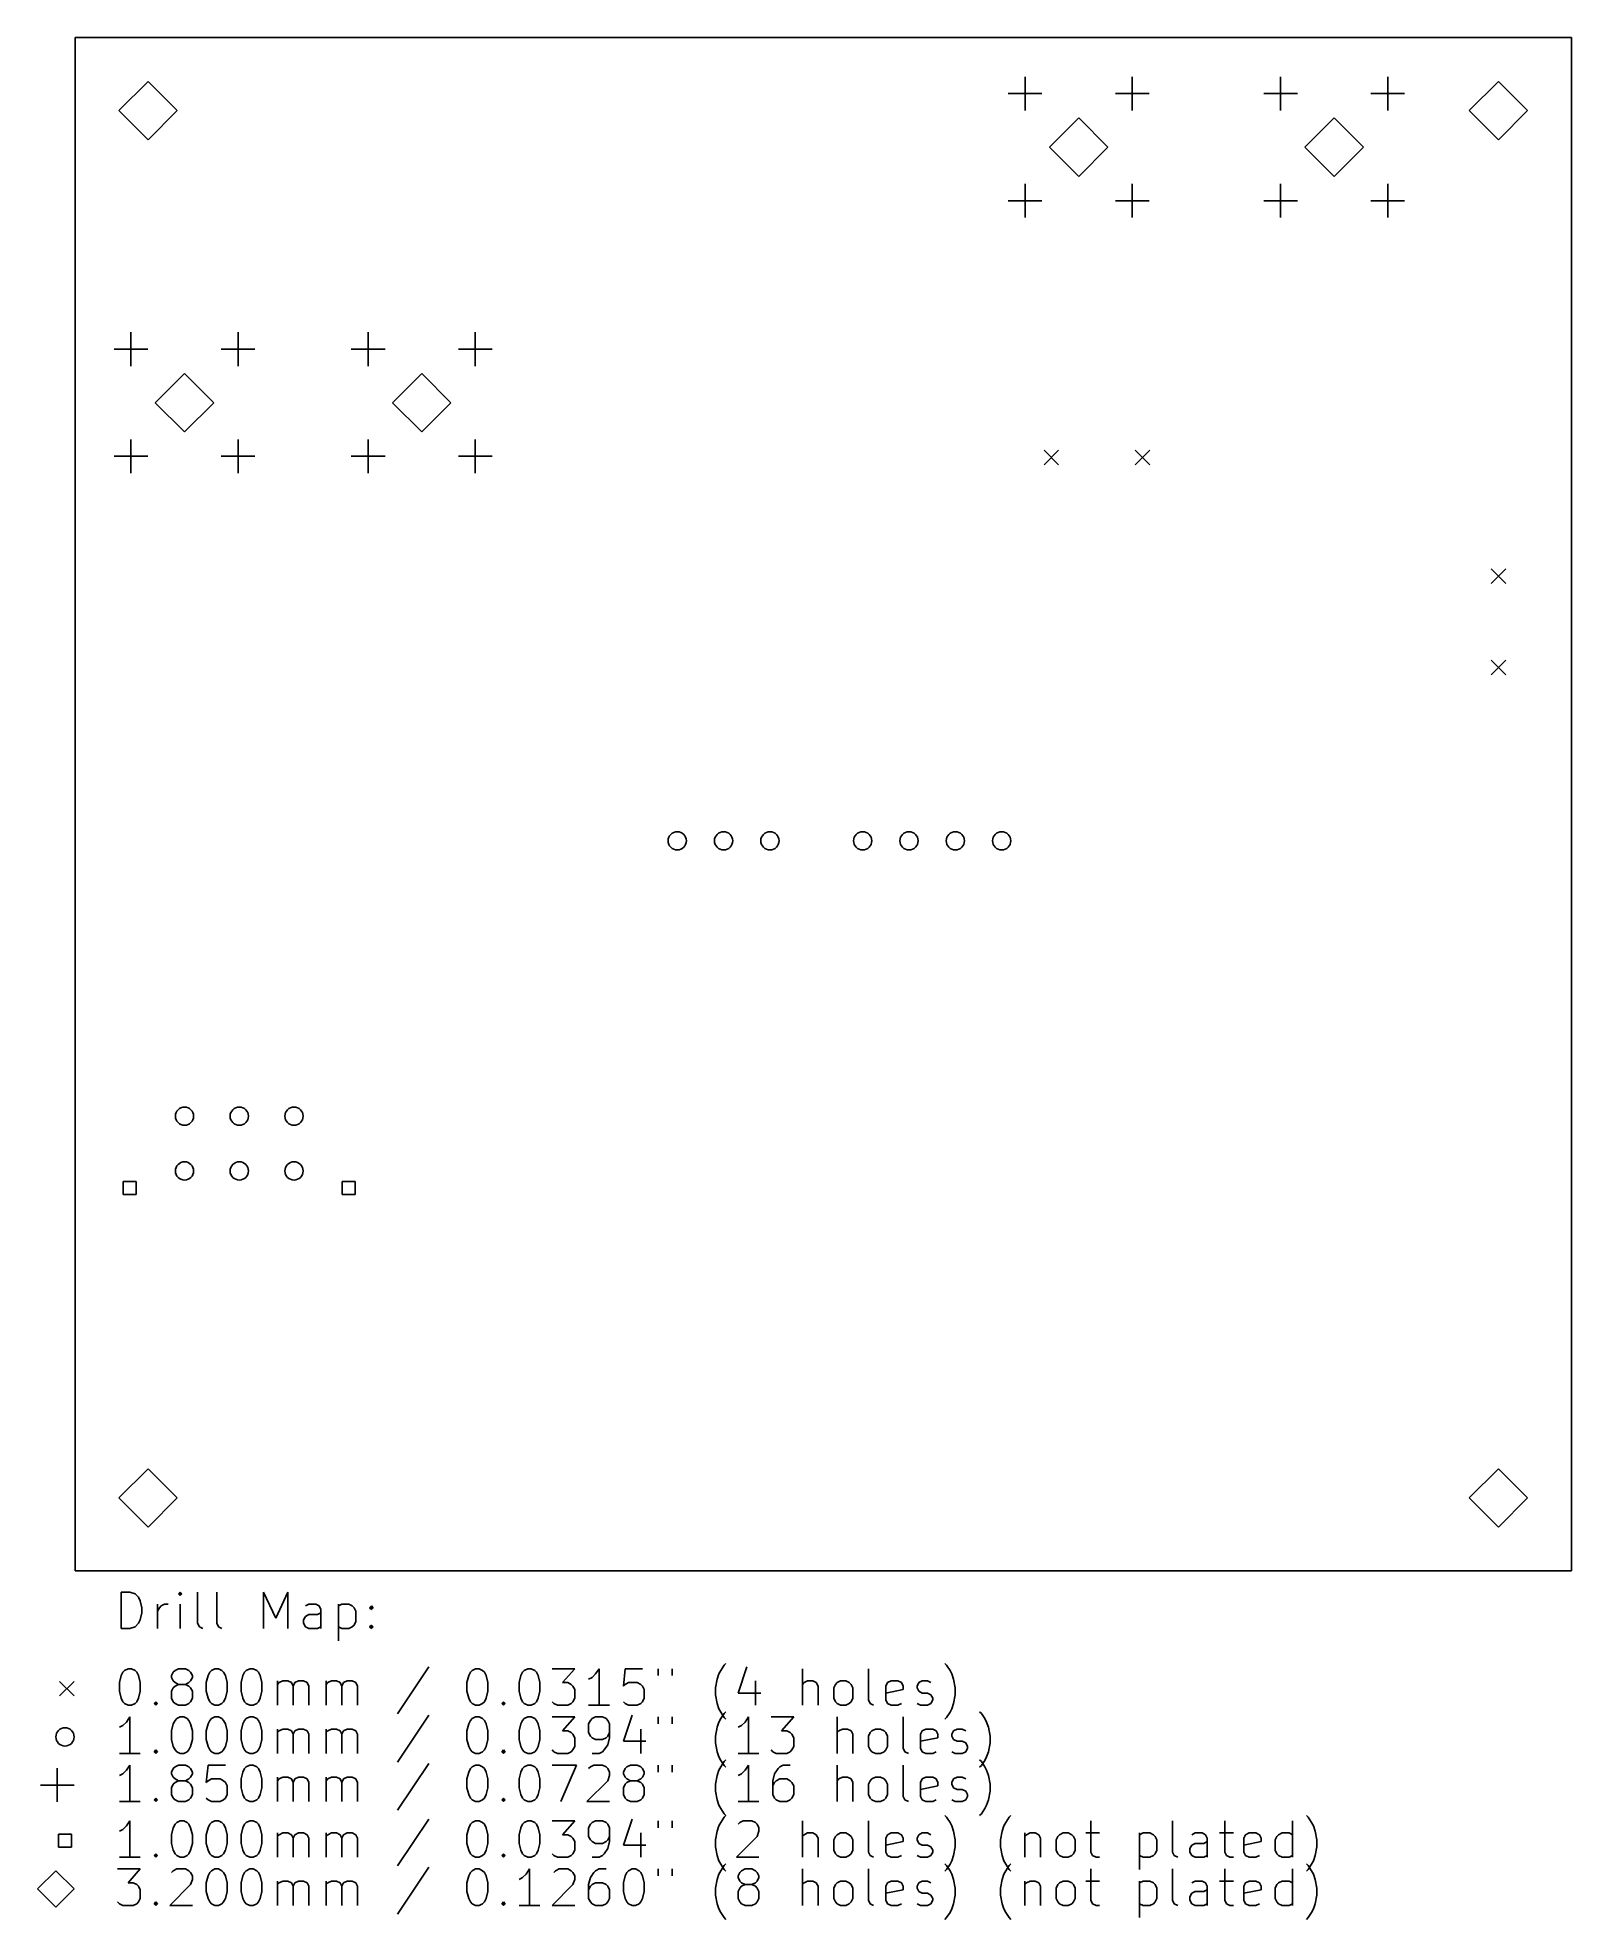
# Model space of a CAD drawing. Extents: x 38 to 122, y -133 to -30.
import ezdxf

# ---------------------------------------------------------------- set-up
doc = ezdxf.new("R2010")
doc.units = 0
doc.layers.add('BLACK', color=7, linetype='CONTINUOUS')

msp = doc.modelspace()

# ---------------------------------------------------------------- linework, layer by layer
at = {"layer": 'BLACK', "linetype": 'CONTINUOUS'}
for p, q in [((40, -30), (122, -30)), ((40, -114), (40, -30)), ((122, -30), (122, -114)), ((44, -32.4), (42.4, -34)), ((45.6, -34), (44, -32.4)), ((92.065, -32.14), (92.065, -33.99)), ((97.935, -32.14), (97.935, -33.99)), ((106.065, -32.14), (106.065, -33.99)), ((111.935, -32.14), (111.935, -33.99)), ((118, -32.4), (116.4, -34)), ((119.6, -34), (118, -32.4)), ((42.4, -34), (44, -35.6)), ((44, -35.6), (45.6, -34)), ((91.14, -33.065), (92.99, -33.065)), ((97.01, -33.065), (98.86, -33.065)), ((105.14, -33.065), (106.99, -33.065)), ((111.01, -33.065), (112.86, -33.065)), ((116.4, -34), (118, -35.6)), ((118, -35.6), (119.6, -34)), ((95, -34.4), (93.4, -36)), ((96.6, -36), (95, -34.4)), ((109, -34.4), (107.4, -36)), ((110.6, -36), (109, -34.4)), ((93.4, -36), (95, -37.6)), ((95, -37.6), (96.6, -36)), ((107.4, -36), (109, -37.6)), ((109, -37.6), (110.6, -36)), ((92.065, -38.01), (92.065, -39.86)), ((97.935, -38.01), (97.935, -39.86)), ((106.065, -38.01), (106.065, -39.86)), ((111.935, -38.01), (111.935, -39.86)), ((91.14, -38.935), (92.99, -38.935)), ((97.01, -38.935), (98.86, -38.935)), ((105.14, -38.935), (106.99, -38.935)), ((111.01, -38.935), (112.86, -38.935)), ((43.065, -46.14), (43.065, -47.99)), ((48.935, -46.14), (48.935, -47.99)), ((56.065, -46.14), (56.065, -47.99)), ((61.935, -46.14), (61.935, -47.99)), ((42.14, -47.065), (43.99, -47.065)), ((48.01, -47.065), (49.86, -47.065)), ((55.14, -47.065), (56.99, -47.065)), ((61.01, -47.065), (62.86, -47.065)), ((46, -48.4), (44.4, -50)), ((47.6, -50), (46, -48.4)), ((59, -48.4), (57.4, -50)), ((60.6, -50), (59, -48.4)), ((44.4, -50), (46, -51.6)), ((46, -51.6), (47.6, -50)), ((57.4, -50), (59, -51.6)), ((59, -51.6), (60.6, -50)), ((43.065, -52.01), (43.065, -53.86)), ((48.935, -52.01), (48.935, -53.86)), ((56.065, -52.01), (56.065, -53.86)), ((61.935, -52.01), (61.935, -53.86)), ((42.14, -52.935), (43.99, -52.935)), ((48.01, -52.935), (49.86, -52.935)), ((55.14, -52.935), (56.99, -52.935)), ((61.01, -52.935), (62.86, -52.935)), ((93.1, -52.6), (93.9, -53.4)), ((93.9, -52.6), (93.1, -53.4)), ((98.1, -52.6), (98.9, -53.4)), ((98.9, -52.6), (98.1, -53.4)), ((117.6, -59.1), (118.4, -59.9)), ((118.4, -59.1), (117.6, -59.9)), ((117.6, -64.1), (118.4, -64.9)), ((118.4, -64.1), (117.6, -64.9)), ((43.3536, -92.6714), (42.6464, -92.6714)), ((42.6464, -92.6714), (42.6464, -93.3786)), ((43.3536, -93.3786), (43.3536, -92.6714)), ((55.3536, -92.6714), (54.6464, -92.6714)), ((54.6464, -92.6714), (54.6464, -93.3786)), ((55.3536, -93.3786), (55.3536, -92.6714)), ((42.6464, -93.3786), (43.3536, -93.3786)), ((54.6464, -93.3786), (55.3536, -93.3786)), ((44, -108.4), (42.4, -110)), ((45.6, -110), (44, -108.4)), ((118, -108.4), (116.4, -110)), ((119.6, -110), (118, -108.4)), ((42.4, -110), (44, -111.6)), ((44, -111.6), (45.6, -110)), ((116.4, -110), (118, -111.6)), ((118, -111.6), (119.6, -110)), ((122, -114), (40, -114)), ((42.5262, -117.155), (42.5262, -115.155)), ((42.5262, -115.155), (43.0024, -115.155)), ((43.0024, -115.155), (43.2881, -115.25)), ((43.2881, -115.25), (43.4786, -115.44)), ((43.4786, -115.44), (43.5738, -115.631)), ((45.7643, -115.155), (45.669, -115.25)), ((45.669, -115.25), (45.7643, -115.345)), ((45.8595, -115.25), (45.7643, -115.155)), ((45.7643, -115.155), (45.7643, -115.345)), ((45.7643, -115.345), (45.8595, -115.25)), ((46.7167, -116.869), (46.7167, -115.155)), ((47.7643, -116.869), (47.7643, -115.155)), ((50.3357, -117.155), (50.3357, -115.155)), ((50.3357, -115.155), (51.0024, -116.583)), ((51.0024, -116.583), (51.669, -115.155)), ((51.669, -115.155), (51.669, -117.155)), ((43.5738, -115.631), (43.669, -116.012)), ((43.669, -116.298), (43.5738, -116.679)), ((43.669, -116.012), (43.669, -116.298)), ((44.5262, -117.155), (44.5262, -115.821)), ((44.5262, -116.202), (44.6214, -116.012)), ((44.6214, -116.012), (44.7167, -115.917)), ((44.7167, -115.917), (44.9071, -115.821)), ((44.9071, -115.821), (45.0976, -115.821)), ((45.7643, -117.155), (45.7643, -115.821)), ((52.5262, -116.679), (52.6214, -116.488)), ((52.8119, -115.821), (52.6214, -115.917)), ((52.6214, -116.488), (52.8119, -116.393)), ((53.1929, -115.821), (52.8119, -115.821)), ((52.8119, -116.393), (53.2881, -116.393)), ((53.3833, -115.917), (53.1929, -115.821)), ((53.2881, -116.393), (53.4786, -116.298)), ((53.4786, -116.107), (53.3833, -115.917)), ((53.4786, -117.155), (53.4786, -116.107)), ((54.431, -115.821), (54.431, -117.821)), ((54.431, -115.917), (54.6214, -115.821)), ((54.6214, -115.821), (55.0024, -115.821)), ((55.0024, -115.821), (55.1929, -115.917)), ((55.1929, -115.917), (55.2881, -116.012)), ((55.2881, -116.012), (55.3833, -116.202)), ((55.3833, -116.202), (55.3833, -116.774)), ((56.1452, -116.012), (56.2405, -115.917)), ((56.2405, -116.107), (56.1452, -116.012)), ((56.2405, -115.917), (56.3357, -116.012)), ((56.2405, -115.917), (56.2405, -116.107)), ((56.3357, -116.012), (56.2405, -116.107)), ((43.0024, -117.155), (42.5262, -117.155)), ((43.2881, -117.06), (43.0024, -117.155)), ((43.4786, -116.869), (43.2881, -117.06)), ((43.5738, -116.679), (43.4786, -116.869)), ((46.8119, -117.06), (46.7167, -116.869)), ((47.0024, -117.155), (46.8119, -117.06)), ((47.8595, -117.06), (47.7643, -116.869)), ((48.05, -117.155), (47.8595, -117.06)), ((52.5262, -116.869), (52.5262, -116.679)), ((52.6214, -117.06), (52.5262, -116.869)), ((52.8119, -117.155), (52.6214, -117.06)), ((53.2881, -117.155), (52.8119, -117.155)), ((53.4786, -117.06), (53.2881, -117.155)), ((54.6214, -117.155), (54.431, -117.06)), ((55.0024, -117.155), (54.6214, -117.155)), ((55.1929, -117.06), (55.0024, -117.155)), ((55.2881, -116.964), (55.1929, -117.06)), ((55.3833, -116.774), (55.2881, -116.964)), ((56.1452, -117.06), (56.2405, -116.964)), ((56.2405, -117.155), (56.1452, -117.06)), ((56.2405, -116.964), (56.3357, -117.06)), ((56.2405, -116.964), (56.2405, -117.155)), ((56.3357, -117.06), (56.2405, -117.155)), ((42.5262, -119.736), (42.6214, -119.545)), ((42.6214, -119.545), (42.7167, -119.45)), ((42.7167, -119.45), (42.9071, -119.355)), ((42.9071, -119.355), (43.0976, -119.355)), ((43.0976, -119.355), (43.2881, -119.45)), ((43.2881, -119.45), (43.3833, -119.545)), ((43.3833, -119.545), (43.4786, -119.736)), ((45.2881, -119.736), (45.3833, -119.545)), ((45.3833, -119.545), (45.4786, -119.45)), ((45.4786, -119.45), (45.669, -119.355)), ((45.669, -119.355), (46.05, -119.355)), ((46.05, -119.355), (46.2405, -119.45)), ((46.2405, -119.45), (46.3357, -119.545)), ((46.3357, -119.545), (46.431, -119.736)), ((47.2881, -119.736), (47.3833, -119.545)), ((47.3833, -119.545), (47.4786, -119.45)), ((47.4786, -119.45), (47.669, -119.355)), ((47.669, -119.355), (47.8595, -119.355)), ((47.8595, -119.355), (48.05, -119.45)), ((48.05, -119.45), (48.1452, -119.545)), ((48.1452, -119.545), (48.2405, -119.736)), ((49.1929, -119.736), (49.2881, -119.545)), ((49.2881, -119.545), (49.3833, -119.45)), ((49.3833, -119.45), (49.5738, -119.355)), ((49.5738, -119.355), (49.7643, -119.355)), ((49.7643, -119.355), (49.9548, -119.45)), ((49.9548, -119.45), (50.05, -119.545)), ((50.05, -119.545), (50.1452, -119.736)), ((59.3833, -119.26), (57.669, -121.831)), ((61.5738, -119.736), (61.669, -119.545)), ((61.669, -119.545), (61.7643, -119.45)), ((61.7643, -119.45), (61.9548, -119.355)), ((61.9548, -119.355), (62.1452, -119.355)), ((62.1452, -119.355), (62.3357, -119.45)), ((62.3357, -119.45), (62.431, -119.545)), ((62.431, -119.545), (62.5262, -119.736)), ((64.431, -119.736), (64.5262, -119.545)), ((64.5262, -119.545), (64.6214, -119.45)), ((64.6214, -119.45), (64.8119, -119.355)), ((64.8119, -119.355), (65.0024, -119.355)), ((65.0024, -119.355), (65.1929, -119.45)), ((65.1929, -119.45), (65.2881, -119.545)), ((65.2881, -119.545), (65.3833, -119.736)), ((66.1452, -119.355), (67.3833, -119.355)), ((67.3833, -119.355), (66.7167, -120.117)), ((68.7167, -119.355), (68.5262, -119.64)), ((68.7167, -121.355), (68.7167, -119.355)), ((70.1452, -119.355), (70.05, -120.307)), ((71.0976, -119.355), (70.1452, -119.355)), ((71.9548, -119.355), (71.9548, -119.736)), ((72.7167, -119.355), (72.7167, -119.736)), ((75.2881, -119.64), (75.3833, -119.45)), ((75.3833, -119.45), (75.5738, -119.164)), ((75.5738, -119.164), (75.669, -119.069)), ((76.8119, -119.26), (76.3357, -120.688)), ((79.8595, -121.355), (79.8595, -119.355)), ((83.4786, -121.069), (83.4786, -119.355)), ((87.7643, -119.164), (87.669, -119.069)), ((87.9548, -119.45), (87.7643, -119.164)), ((88.05, -119.64), (87.9548, -119.45)), ((39.15, -120.05), (39.95, -120.85)), ((39.95, -120.05), (39.15, -120.85)), ((42.431, -120.117), (42.5262, -119.736)), ((42.431, -120.593), (42.431, -120.117)), ((42.5262, -120.974), (42.431, -120.593)), ((43.4786, -119.736), (43.5738, -120.117)), ((43.5738, -120.593), (43.4786, -120.974)), ((43.5738, -120.117), (43.5738, -120.593)), ((45.2881, -119.831), (45.2881, -119.736)), ((45.3833, -120.021), (45.2881, -119.831)), ((45.3833, -120.402), (45.2881, -120.593)), ((45.2881, -120.593), (45.2881, -120.974)), ((45.4786, -120.117), (45.3833, -120.021)), ((45.4786, -120.307), (45.3833, -120.402)), ((45.669, -120.212), (45.4786, -120.117)), ((45.669, -120.212), (45.4786, -120.307)), ((46.05, -120.212), (45.669, -120.212)), ((46.2405, -120.117), (46.05, -120.212)), ((46.2405, -120.307), (46.05, -120.212)), ((46.3357, -120.021), (46.2405, -120.117)), ((46.3357, -120.402), (46.2405, -120.307)), ((46.431, -119.831), (46.3357, -120.021)), ((46.431, -120.593), (46.3357, -120.402)), ((46.431, -119.736), (46.431, -119.831)), ((46.431, -120.974), (46.431, -120.593)), ((47.1929, -120.117), (47.2881, -119.736)), ((47.1929, -120.593), (47.1929, -120.117)), ((47.2881, -120.974), (47.1929, -120.593)), ((48.2405, -119.736), (48.3357, -120.117)), ((48.3357, -120.593), (48.2405, -120.974)), ((48.3357, -120.117), (48.3357, -120.593)), ((49.0976, -120.117), (49.1929, -119.736)), ((49.0976, -120.593), (49.0976, -120.117)), ((49.1929, -120.974), (49.0976, -120.593)), ((50.1452, -119.736), (50.2405, -120.117)), ((50.2405, -120.593), (50.1452, -120.974)), ((50.2405, -120.117), (50.2405, -120.593)), ((51.0976, -121.355), (51.0976, -120.021)), ((51.0976, -120.212), (51.1929, -120.117)), ((51.1929, -120.117), (51.3833, -120.021)), ((51.3833, -120.021), (51.669, -120.021)), ((51.669, -120.021), (51.8595, -120.117)), ((51.8595, -120.117), (51.9548, -120.307)), ((51.9548, -120.307), (52.05, -120.117)), ((51.9548, -120.307), (51.9548, -121.355)), ((52.05, -120.117), (52.2405, -120.021)), ((52.2405, -120.021), (52.5262, -120.021)), ((52.5262, -120.021), (52.7167, -120.117)), ((52.7167, -120.117), (52.8119, -120.307)), ((52.8119, -120.307), (52.8119, -121.355)), ((53.7643, -121.355), (53.7643, -120.021)), ((53.7643, -120.212), (53.8595, -120.117)), ((53.8595, -120.117), (54.05, -120.021)), ((54.05, -120.021), (54.3357, -120.021)), ((54.3357, -120.021), (54.5262, -120.117)), ((54.5262, -120.117), (54.6214, -120.307)), ((54.6214, -120.307), (54.7167, -120.117)), ((54.6214, -120.307), (54.6214, -121.355)), ((54.7167, -120.117), (54.9071, -120.021)), ((54.9071, -120.021), (55.1929, -120.021)), ((55.1929, -120.021), (55.3833, -120.117)), ((55.3833, -120.117), (55.4786, -120.307)), ((55.4786, -120.307), (55.4786, -121.355)), ((61.4786, -120.117), (61.5738, -119.736)), ((61.4786, -120.593), (61.4786, -120.117)), ((61.5738, -120.974), (61.4786, -120.593)), ((62.5262, -119.736), (62.6214, -120.117)), ((62.6214, -120.593), (62.5262, -120.974)), ((62.6214, -120.117), (62.6214, -120.593)), ((64.3357, -120.117), (64.431, -119.736)), ((64.3357, -120.593), (64.3357, -120.117)), ((64.431, -120.974), (64.3357, -120.593)), ((65.3833, -119.736), (65.4786, -120.117)), ((65.4786, -120.593), (65.3833, -120.974)), ((65.4786, -120.117), (65.4786, -120.593)), ((66.7167, -120.117), (67.0024, -120.117)), ((67.0024, -120.117), (67.1929, -120.212)), ((67.1929, -120.212), (67.2881, -120.307)), ((67.2881, -120.307), (67.3833, -120.498)), ((67.3833, -120.498), (67.3833, -120.974)), ((68.3357, -119.831), (68.1452, -119.926)), ((68.5262, -119.64), (68.3357, -119.831)), ((70.05, -120.307), (70.1452, -120.212)), ((70.1452, -120.212), (70.3357, -120.117)), ((70.3357, -120.117), (70.8119, -120.117)), ((70.8119, -120.117), (71.0024, -120.212)), ((71.0024, -120.212), (71.0976, -120.307)), ((71.0976, -120.307), (71.1929, -120.498)), ((71.1929, -120.498), (71.1929, -120.974)), ((75.0976, -120.402), (75.1929, -119.926)), ((75.0976, -120.783), (75.0976, -120.402)), ((75.1929, -119.926), (75.2881, -119.64)), ((77.2881, -120.021), (77.2881, -121.355)), ((79.9548, -120.117), (79.8595, -120.212)), ((80.1452, -120.021), (79.9548, -120.117)), ((80.431, -120.021), (80.1452, -120.021)), ((80.6214, -120.117), (80.431, -120.021)), ((80.7167, -120.307), (80.6214, -120.117)), ((80.7167, -121.355), (80.7167, -120.307)), ((81.5738, -120.402), (81.669, -120.212)), ((81.5738, -120.974), (81.5738, -120.402)), ((81.669, -120.212), (81.7643, -120.117)), ((81.7643, -120.117), (81.9548, -120.021)), ((81.9548, -120.021), (82.2405, -120.021)), ((82.2405, -120.021), (82.431, -120.117)), ((82.431, -120.117), (82.5262, -120.212)), ((82.5262, -120.212), (82.6214, -120.402)), ((82.6214, -120.402), (82.6214, -120.974)), ((84.431, -120.307), (84.5262, -120.117)), ((84.431, -121.069), (84.431, -120.307)), ((85.3833, -120.498), (84.431, -120.688)), ((84.5262, -120.117), (84.7167, -120.021)), ((84.7167, -120.021), (85.0976, -120.021)), ((85.0976, -120.021), (85.2881, -120.117)), ((85.2881, -120.117), (85.3833, -120.307)), ((85.3833, -120.307), (85.3833, -120.498)), ((86.1452, -120.307), (86.2405, -120.117)), ((86.1452, -120.402), (86.1452, -120.307)), ((86.2405, -120.593), (86.1452, -120.402)), ((86.2405, -120.117), (86.431, -120.021)), ((86.431, -120.688), (86.2405, -120.593)), ((86.431, -120.021), (86.7167, -120.021)), ((86.7167, -120.021), (86.9071, -120.117)), ((88.1452, -119.926), (88.05, -119.64)), ((88.2405, -120.402), (88.1452, -119.926)), ((88.2405, -120.783), (88.2405, -120.402)), ((42.6214, -121.164), (42.5262, -120.974)), ((42.7167, -121.26), (42.6214, -121.164)), ((42.9071, -121.355), (42.7167, -121.26)), ((43.0976, -121.355), (42.9071, -121.355)), ((43.2881, -121.26), (43.0976, -121.355)), ((43.3833, -121.164), (43.2881, -121.26)), ((43.4786, -120.974), (43.3833, -121.164)), ((44.3357, -121.26), (44.431, -121.164)), ((44.431, -121.355), (44.3357, -121.26)), ((44.431, -121.164), (44.5262, -121.26)), ((44.431, -121.164), (44.431, -121.355)), ((44.5262, -121.26), (44.431, -121.355)), ((45.2881, -120.974), (45.3833, -121.164)), ((45.3833, -121.164), (45.4786, -121.26)), ((45.4786, -121.26), (45.669, -121.355)), ((45.669, -121.355), (46.05, -121.355)), ((46.05, -121.355), (46.2405, -121.26)), ((46.2405, -121.26), (46.3357, -121.164)), ((46.3357, -121.164), (46.431, -120.974)), ((47.3833, -121.164), (47.2881, -120.974)), ((47.4786, -121.26), (47.3833, -121.164)), ((47.669, -121.355), (47.4786, -121.26)), ((47.8595, -121.355), (47.669, -121.355)), ((48.05, -121.26), (47.8595, -121.355)), ((48.1452, -121.164), (48.05, -121.26)), ((48.2405, -120.974), (48.1452, -121.164)), ((49.2881, -121.164), (49.1929, -120.974)), ((49.3833, -121.26), (49.2881, -121.164)), ((49.5738, -121.355), (49.3833, -121.26)), ((49.7643, -121.355), (49.5738, -121.355)), ((49.9548, -121.26), (49.7643, -121.355)), ((50.05, -121.164), (49.9548, -121.26)), ((50.1452, -120.974), (50.05, -121.164)), ((61.669, -121.164), (61.5738, -120.974)), ((61.7643, -121.26), (61.669, -121.164)), ((61.9548, -121.355), (61.7643, -121.26)), ((62.1452, -121.355), (61.9548, -121.355)), ((62.3357, -121.26), (62.1452, -121.355)), ((62.431, -121.164), (62.3357, -121.26)), ((62.5262, -120.974), (62.431, -121.164)), ((63.3833, -121.26), (63.4786, -121.164)), ((63.4786, -121.355), (63.3833, -121.26)), ((63.4786, -121.164), (63.5738, -121.26)), ((63.4786, -121.164), (63.4786, -121.355)), ((63.5738, -121.26), (63.4786, -121.355)), ((64.5262, -121.164), (64.431, -120.974)), ((64.6214, -121.26), (64.5262, -121.164)), ((64.8119, -121.355), (64.6214, -121.26)), ((65.0024, -121.355), (64.8119, -121.355)), ((65.1929, -121.26), (65.0024, -121.355)), ((65.2881, -121.164), (65.1929, -121.26)), ((65.3833, -120.974), (65.2881, -121.164)), ((66.2405, -121.26), (66.1452, -121.164)), ((66.431, -121.355), (66.2405, -121.26)), ((67.0024, -121.355), (66.431, -121.355)), ((67.1929, -121.26), (67.0024, -121.355)), ((67.2881, -121.164), (67.1929, -121.26)), ((67.3833, -120.974), (67.2881, -121.164)), ((69.2881, -121.355), (68.1452, -121.355)), ((70.1452, -121.26), (70.05, -121.164)), ((70.3357, -121.355), (70.1452, -121.26)), ((70.8119, -121.355), (70.3357, -121.355)), ((71.0024, -121.26), (70.8119, -121.355)), ((71.0976, -121.164), (71.0024, -121.26)), ((71.1929, -120.974), (71.0976, -121.164)), ((75.1929, -121.26), (75.0976, -120.783)), ((75.2881, -121.545), (75.1929, -121.26)), ((75.3833, -121.736), (75.2881, -121.545)), ((76.3357, -120.688), (77.5738, -120.688)), ((81.669, -121.164), (81.5738, -120.974)), ((81.7643, -121.26), (81.669, -121.164)), ((81.9548, -121.355), (81.7643, -121.26)), ((82.2405, -121.355), (81.9548, -121.355)), ((82.431, -121.26), (82.2405, -121.355)), ((82.5262, -121.164), (82.431, -121.26)), ((82.6214, -120.974), (82.5262, -121.164)), ((83.5738, -121.26), (83.4786, -121.069)), ((83.7643, -121.355), (83.5738, -121.26)), ((84.5262, -121.26), (84.431, -121.069)), ((84.7167, -121.355), (84.5262, -121.26)), ((85.0976, -121.355), (84.7167, -121.355)), ((85.2881, -121.26), (85.0976, -121.355)), ((86.1452, -121.26), (86.3357, -121.355)), ((86.3357, -121.355), (86.7167, -121.355)), ((86.7167, -120.688), (86.431, -120.688)), ((86.9071, -120.783), (86.7167, -120.688)), ((86.7167, -121.355), (86.9071, -121.26)), ((87.0024, -120.974), (86.9071, -120.783)), ((86.9071, -121.26), (87.0024, -121.069)), ((87.0024, -121.069), (87.0024, -120.974)), ((87.9548, -121.736), (88.05, -121.545)), ((88.05, -121.545), (88.1452, -121.26)), ((88.1452, -121.26), (88.2405, -120.783)), ((42.6214, -122.471), (42.431, -122.566)), ((42.8119, -122.28), (42.6214, -122.471)), ((43.0024, -121.995), (42.8119, -122.28)), ((43.0024, -123.995), (43.0024, -121.995)), ((45.2881, -122.757), (45.3833, -122.376)), ((45.3833, -122.376), (45.4786, -122.185)), ((45.4786, -122.185), (45.5738, -122.09)), ((45.5738, -122.09), (45.7643, -121.995)), ((45.7643, -121.995), (45.9548, -121.995)), ((45.9548, -121.995), (46.1452, -122.09)), ((46.1452, -122.09), (46.2405, -122.185)), ((46.2405, -122.185), (46.3357, -122.376)), ((46.3357, -122.376), (46.431, -122.757)), ((47.1929, -122.757), (47.2881, -122.376)), ((47.2881, -122.376), (47.3833, -122.185)), ((47.3833, -122.185), (47.4786, -122.09)), ((47.4786, -122.09), (47.669, -121.995)), ((47.669, -121.995), (47.8595, -121.995)), ((47.8595, -121.995), (48.05, -122.09)), ((48.05, -122.09), (48.1452, -122.185)), ((48.1452, -122.185), (48.2405, -122.376)), ((48.2405, -122.376), (48.3357, -122.757)), ((49.0976, -122.757), (49.1929, -122.376)), ((49.1929, -122.376), (49.2881, -122.185)), ((49.2881, -122.185), (49.3833, -122.09)), ((49.3833, -122.09), (49.5738, -121.995)), ((49.5738, -121.995), (49.7643, -121.995)), ((49.7643, -121.995), (49.9548, -122.09)), ((49.9548, -122.09), (50.05, -122.185)), ((50.05, -122.185), (50.1452, -122.376)), ((50.1452, -122.376), (50.2405, -122.757)), ((51.0976, -123.995), (51.0976, -122.661)), ((51.1929, -122.757), (51.3833, -122.661)), ((51.3833, -122.661), (51.669, -122.661)), ((51.669, -122.661), (51.8595, -122.757)), ((52.05, -122.757), (52.2405, -122.661)), ((52.2405, -122.661), (52.5262, -122.661)), ((52.5262, -122.661), (52.7167, -122.757)), ((53.7643, -123.995), (53.7643, -122.661)), ((53.8595, -122.757), (54.05, -122.661)), ((54.05, -122.661), (54.3357, -122.661)), ((54.3357, -122.661), (54.5262, -122.757)), ((54.7167, -122.757), (54.9071, -122.661)), ((54.9071, -122.661), (55.1929, -122.661)), ((55.1929, -122.661), (55.3833, -122.757)), ((59.3833, -121.9), (57.669, -124.471)), ((61.4786, -122.757), (61.5738, -122.376)), ((61.5738, -122.376), (61.669, -122.185)), ((61.669, -122.185), (61.7643, -122.09)), ((61.7643, -122.09), (61.9548, -121.995)), ((61.9548, -121.995), (62.1452, -121.995)), ((62.1452, -121.995), (62.3357, -122.09)), ((62.3357, -122.09), (62.431, -122.185)), ((62.431, -122.185), (62.5262, -122.376)), ((62.5262, -122.376), (62.6214, -122.757)), ((64.3357, -122.757), (64.431, -122.376)), ((64.431, -122.376), (64.5262, -122.185)), ((64.5262, -122.185), (64.6214, -122.09)), ((64.6214, -122.09), (64.8119, -121.995)), ((64.8119, -121.995), (65.0024, -121.995)), ((65.0024, -121.995), (65.1929, -122.09)), ((65.1929, -122.09), (65.2881, -122.185)), ((65.2881, -122.185), (65.3833, -122.376)), ((65.3833, -122.376), (65.4786, -122.757)), ((66.1452, -121.995), (67.3833, -121.995)), ((67.3833, -121.995), (66.7167, -122.757)), ((68.2405, -122.185), (68.1452, -122.376)), ((68.1452, -122.376), (68.1452, -122.852)), ((68.3357, -122.09), (68.2405, -122.185)), ((68.5262, -121.995), (68.3357, -122.09)), ((68.9071, -121.995), (68.5262, -121.995)), ((69.0976, -122.09), (68.9071, -121.995)), ((69.1929, -122.185), (69.0976, -122.09)), ((69.2881, -122.376), (69.1929, -122.185)), ((69.2881, -123.138), (69.2881, -122.376)), ((70.5262, -121.9), (70.05, -123.328)), ((71.0024, -122.661), (71.0024, -123.995)), ((71.9548, -121.995), (71.9548, -122.376)), ((72.7167, -121.995), (72.7167, -122.376)), ((75.0976, -123.042), (75.1929, -122.566)), ((75.1929, -122.566), (75.2881, -122.28)), ((75.2881, -122.28), (75.3833, -122.09)), ((75.5738, -122.021), (75.3833, -121.736)), ((75.3833, -122.09), (75.5738, -121.804)), ((75.5738, -121.804), (75.669, -121.709)), ((75.669, -122.117), (75.5738, -122.021)), ((76.5262, -122.471), (76.3357, -122.566)), ((76.7167, -122.28), (76.5262, -122.471)), ((76.9071, -121.995), (76.7167, -122.28)), ((76.9071, -123.995), (76.9071, -121.995)), ((78.1452, -121.995), (79.3833, -121.995)), ((79.3833, -121.995), (78.7167, -122.757)), ((81.7643, -123.995), (81.7643, -121.995)), ((82.05, -122.661), (81.8595, -122.757)), ((82.3357, -122.661), (82.05, -122.661)), ((82.5262, -122.757), (82.3357, -122.661)), ((83.669, -122.757), (83.8595, -122.661)), ((83.8595, -122.661), (84.1452, -122.661)), ((84.1452, -122.661), (84.3357, -122.757)), ((85.3833, -123.709), (85.3833, -121.995)), ((86.431, -122.757), (86.6214, -122.661)), ((86.6214, -122.661), (87.0024, -122.661)), ((87.0024, -122.661), (87.1929, -122.757)), ((87.669, -122.117), (87.7643, -122.021)), ((87.7643, -122.021), (87.9548, -121.736)), ((88.1452, -122.757), (88.3357, -122.661)), ((88.3357, -122.661), (88.6214, -122.661)), ((88.6214, -122.661), (88.8119, -122.757)), ((89.669, -121.804), (89.5738, -121.709)), ((89.8595, -122.09), (89.669, -121.804)), ((89.9548, -122.28), (89.8595, -122.09)), ((90.05, -122.566), (89.9548, -122.28)), ((90.1452, -123.042), (90.05, -122.566)), ((45.2881, -123.233), (45.2881, -122.757)), ((45.3833, -123.614), (45.2881, -123.233)), ((45.4786, -123.804), (45.3833, -123.614)), ((46.3357, -123.614), (46.2405, -123.804)), ((46.431, -123.233), (46.3357, -123.614)), ((46.431, -122.757), (46.431, -123.233)), ((47.1929, -123.233), (47.1929, -122.757)), ((47.2881, -123.614), (47.1929, -123.233)), ((47.3833, -123.804), (47.2881, -123.614)), ((48.2405, -123.614), (48.1452, -123.804)), ((48.3357, -123.233), (48.2405, -123.614)), ((48.3357, -122.757), (48.3357, -123.233)), ((49.0976, -123.233), (49.0976, -122.757)), ((49.1929, -123.614), (49.0976, -123.233)), ((49.2881, -123.804), (49.1929, -123.614)), ((50.1452, -123.614), (50.05, -123.804)), ((50.2405, -123.233), (50.1452, -123.614)), ((50.2405, -122.757), (50.2405, -123.233)), ((51.0976, -122.852), (51.1929, -122.757)), ((51.8595, -122.757), (51.9548, -122.947)), ((51.9548, -122.947), (52.05, -122.757)), ((51.9548, -122.947), (51.9548, -123.995)), ((52.7167, -122.757), (52.8119, -122.947)), ((52.8119, -122.947), (52.8119, -123.995)), ((53.7643, -122.852), (53.8595, -122.757)), ((54.5262, -122.757), (54.6214, -122.947)), ((54.6214, -122.947), (54.7167, -122.757)), ((54.6214, -122.947), (54.6214, -123.995)), ((55.3833, -122.757), (55.4786, -122.947)), ((55.4786, -122.947), (55.4786, -123.995)), ((61.4786, -123.233), (61.4786, -122.757)), ((61.5738, -123.614), (61.4786, -123.233)), ((61.669, -123.804), (61.5738, -123.614)), ((62.5262, -123.614), (62.431, -123.804)), ((62.6214, -123.233), (62.5262, -123.614)), ((62.6214, -122.757), (62.6214, -123.233)), ((64.3357, -123.233), (64.3357, -122.757)), ((64.431, -123.614), (64.3357, -123.233)), ((64.5262, -123.804), (64.431, -123.614)), ((65.3833, -123.614), (65.2881, -123.804)), ((65.4786, -123.233), (65.3833, -123.614)), ((65.4786, -122.757), (65.4786, -123.233)), ((66.7167, -122.757), (67.0024, -122.757)), ((67.0024, -122.757), (67.1929, -122.852)), ((67.1929, -122.852), (67.2881, -122.947)), ((67.2881, -122.947), (67.3833, -123.138)), ((67.3833, -123.614), (67.2881, -123.804)), ((67.3833, -123.138), (67.3833, -123.614)), ((68.1452, -122.852), (68.2405, -123.042)), ((68.2405, -123.042), (68.3357, -123.138)), ((68.3357, -123.138), (68.5262, -123.233)), ((68.5262, -123.233), (68.9071, -123.233)), ((68.9071, -123.233), (69.0976, -123.138)), ((69.0024, -123.804), (69.1929, -123.519)), ((69.0976, -123.138), (69.1929, -123.042)), ((69.1929, -123.042), (69.2881, -122.852)), ((69.1929, -123.519), (69.2881, -123.138)), ((70.05, -123.328), (71.2881, -123.328)), ((75.0976, -123.423), (75.0976, -123.042)), ((75.1929, -123.9), (75.0976, -123.423)), ((78.7167, -122.757), (79.0024, -122.757)), ((79.0024, -122.757), (79.1929, -122.852)), ((79.1929, -122.852), (79.2881, -122.947)), ((79.2881, -122.947), (79.3833, -123.138)), ((79.3833, -123.614), (79.2881, -123.804)), ((79.3833, -123.138), (79.3833, -123.614)), ((81.8595, -122.757), (81.7643, -122.852)), ((82.6214, -122.947), (82.5262, -122.757)), ((82.6214, -123.995), (82.6214, -122.947)), ((83.4786, -123.042), (83.5738, -122.852)), ((83.4786, -123.614), (83.4786, -123.042)), ((83.5738, -123.804), (83.4786, -123.614)), ((83.5738, -122.852), (83.669, -122.757)), ((84.3357, -122.757), (84.431, -122.852)), ((84.431, -122.852), (84.5262, -123.042)), ((84.5262, -123.614), (84.431, -123.804)), ((84.5262, -123.042), (84.5262, -123.614)), ((86.3357, -122.947), (86.431, -122.757)), ((86.3357, -123.709), (86.3357, -122.947)), ((87.2881, -123.138), (86.3357, -123.328)), ((87.1929, -122.757), (87.2881, -122.947)), ((87.2881, -122.947), (87.2881, -123.138)), ((88.05, -122.947), (88.1452, -122.757)), ((88.05, -123.042), (88.05, -122.947)), ((88.1452, -123.233), (88.05, -123.042)), ((88.3357, -123.328), (88.1452, -123.233)), ((88.6214, -123.328), (88.3357, -123.328)), ((88.8119, -123.423), (88.6214, -123.328)), ((88.9071, -123.614), (88.8119, -123.423)), ((88.9071, -123.709), (88.9071, -123.614)), ((90.05, -123.9), (90.1452, -123.423)), ((90.1452, -123.423), (90.1452, -123.042)), ((43.5738, -123.995), (42.431, -123.995)), ((43.0024, -124.635), (42.8119, -124.92)), ((43.0024, -126.635), (43.0024, -124.635)), ((44.3357, -123.9), (44.431, -123.804)), ((44.431, -123.995), (44.3357, -123.9)), ((44.431, -123.804), (44.5262, -123.9)), ((44.431, -123.804), (44.431, -123.995)), ((44.5262, -123.9), (44.431, -123.995)), ((45.3833, -124.825), (45.4786, -124.73)), ((45.5738, -123.9), (45.4786, -123.804)), ((45.4786, -124.73), (45.669, -124.635)), ((45.7643, -123.995), (45.5738, -123.9)), ((45.669, -124.635), (46.05, -124.635)), ((45.9548, -123.995), (45.7643, -123.995)), ((46.1452, -123.9), (45.9548, -123.995)), ((46.05, -124.635), (46.2405, -124.73)), ((46.2405, -123.804), (46.1452, -123.9)), ((46.2405, -124.73), (46.3357, -124.825)), ((47.2881, -124.635), (47.1929, -125.587)), ((48.2405, -124.635), (47.2881, -124.635)), ((47.4786, -123.9), (47.3833, -123.804)), ((47.669, -123.995), (47.4786, -123.9)), ((47.8595, -123.995), (47.669, -123.995)), ((48.05, -123.9), (47.8595, -123.995)), ((48.1452, -123.804), (48.05, -123.9)), ((49.3833, -123.9), (49.2881, -123.804)), ((49.2881, -124.825), (49.3833, -124.73)), ((49.5738, -123.995), (49.3833, -123.9)), ((49.3833, -124.73), (49.5738, -124.635)), ((49.7643, -123.995), (49.5738, -123.995)), ((49.5738, -124.635), (49.7643, -124.635)), ((49.9548, -123.9), (49.7643, -123.995)), ((49.7643, -124.635), (49.9548, -124.73)), ((50.05, -123.804), (49.9548, -123.9)), ((49.9548, -124.73), (50.05, -124.825)), ((59.3833, -124.54), (57.669, -127.111)), ((61.7643, -123.9), (61.669, -123.804)), ((61.669, -124.825), (61.7643, -124.73)), ((61.9548, -123.995), (61.7643, -123.9)), ((61.7643, -124.73), (61.9548, -124.635)), ((62.1452, -123.995), (61.9548, -123.995)), ((61.9548, -124.635), (62.1452, -124.635)), ((62.3357, -123.9), (62.1452, -123.995)), ((62.1452, -124.635), (62.3357, -124.73)), ((62.431, -123.804), (62.3357, -123.9)), ((62.3357, -124.73), (62.431, -124.825)), ((63.3833, -123.9), (63.4786, -123.804)), ((63.4786, -123.995), (63.3833, -123.9)), ((63.4786, -123.804), (63.5738, -123.9)), ((63.4786, -123.804), (63.4786, -123.995)), ((63.5738, -123.9), (63.4786, -123.995)), ((64.6214, -123.9), (64.5262, -123.804)), ((64.5262, -124.825), (64.6214, -124.73)), ((64.8119, -123.995), (64.6214, -123.9)), ((64.6214, -124.73), (64.8119, -124.635)), ((65.0024, -123.995), (64.8119, -123.995)), ((64.8119, -124.635), (65.0024, -124.635)), ((65.1929, -123.9), (65.0024, -123.995)), ((65.0024, -124.635), (65.1929, -124.73)), ((65.2881, -123.804), (65.1929, -123.9)), ((65.1929, -124.73), (65.2881, -124.825)), ((66.2405, -123.9), (66.1452, -123.804)), ((66.1452, -124.635), (67.4786, -124.635)), ((66.431, -123.995), (66.2405, -123.9)), ((67.0024, -123.995), (66.431, -123.995)), ((67.4786, -124.635), (66.6214, -126.635)), ((67.1929, -123.9), (67.0024, -123.995)), ((67.2881, -123.804), (67.1929, -123.9)), ((68.1452, -124.825), (68.2405, -124.73)), ((68.2405, -124.73), (68.431, -124.635)), ((68.3357, -123.995), (68.7167, -123.995)), ((68.431, -124.635), (68.9071, -124.635)), ((68.7167, -123.995), (68.9071, -123.9)), ((68.9071, -123.9), (69.0024, -123.804)), ((68.9071, -124.635), (69.0976, -124.73)), ((69.0976, -124.73), (69.1929, -124.825)), ((70.1452, -124.825), (70.2405, -124.73)), ((70.2405, -124.73), (70.431, -124.635)), ((70.431, -124.635), (70.8119, -124.635)), ((70.8119, -124.635), (71.0024, -124.73)), ((71.0024, -124.73), (71.0976, -124.825)), ((71.9548, -124.635), (71.9548, -125.016)), ((72.7167, -124.635), (72.7167, -125.016)), ((75.2881, -124.185), (75.1929, -123.9)), ((75.3833, -124.376), (75.2881, -124.185)), ((75.2881, -124.92), (75.3833, -124.73)), ((75.5738, -124.661), (75.3833, -124.376)), ((75.3833, -124.73), (75.5738, -124.444)), ((75.5738, -124.444), (75.669, -124.349)), ((75.669, -124.757), (75.5738, -124.661)), ((77.4786, -123.995), (76.3357, -123.995)), ((76.9071, -124.635), (76.7167, -124.92)), ((76.9071, -126.635), (76.9071, -124.635)), ((78.2405, -123.9), (78.1452, -123.804)), ((78.431, -123.995), (78.2405, -123.9)), ((79.0024, -123.995), (78.431, -123.995)), ((78.6214, -124.73), (78.5262, -124.825)), ((78.8119, -124.635), (78.6214, -124.73)), ((79.1929, -124.635), (78.8119, -124.635)), ((79.1929, -123.9), (79.0024, -123.995)), ((79.2881, -123.804), (79.1929, -123.9)), ((81.7643, -126.635), (81.7643, -124.635)), ((83.669, -123.9), (83.5738, -123.804)), ((83.8595, -123.995), (83.669, -123.9)), ((84.1452, -123.995), (83.8595, -123.995)), ((84.3357, -123.9), (84.1452, -123.995)), ((84.431, -123.804), (84.3357, -123.9)), ((85.4786, -123.9), (85.3833, -123.709)), ((85.3833, -126.349), (85.3833, -124.635)), ((85.669, -123.995), (85.4786, -123.9)), ((86.431, -123.9), (86.3357, -123.709)), ((86.6214, -123.995), (86.431, -123.9)), ((87.0024, -123.995), (86.6214, -123.995)), ((87.1929, -123.9), (87.0024, -123.995)), ((88.05, -123.9), (88.2405, -123.995)), ((88.2405, -123.995), (88.6214, -123.995)), ((88.6214, -123.995), (88.8119, -123.9)), ((88.8119, -123.9), (88.9071, -123.709)), ((89.669, -124.444), (89.5738, -124.349)), ((89.5738, -124.757), (89.669, -124.661)), ((89.669, -124.661), (89.8595, -124.376)), ((89.8595, -124.73), (89.669, -124.444)), ((89.8595, -124.376), (89.9548, -124.185)), ((89.9548, -124.92), (89.8595, -124.73)), ((89.9548, -124.185), (90.05, -123.9)), ((38.1, -125.73), (39.95, -125.73)), ((39.025, -124.805), (39.025, -126.655)), ((42.6214, -125.111), (42.431, -125.206)), ((42.8119, -124.92), (42.6214, -125.111)), ((45.2881, -125.016), (45.3833, -124.825)), ((45.2881, -125.111), (45.2881, -125.016)), ((45.3833, -125.301), (45.2881, -125.111)), ((45.3833, -125.682), (45.2881, -125.873)), ((45.4786, -125.397), (45.3833, -125.301)), ((45.4786, -125.587), (45.3833, -125.682)), ((45.669, -125.492), (45.4786, -125.397)), ((45.669, -125.492), (45.4786, -125.587)), ((46.05, -125.492), (45.669, -125.492)), ((46.2405, -125.397), (46.05, -125.492)), ((46.2405, -125.587), (46.05, -125.492)), ((46.3357, -125.301), (46.2405, -125.397)), ((46.3357, -125.682), (46.2405, -125.587)), ((46.3357, -124.825), (46.431, -125.016)), ((46.431, -125.111), (46.3357, -125.301)), ((46.431, -125.873), (46.3357, -125.682)), ((46.431, -125.016), (46.431, -125.111)), ((47.1929, -125.587), (47.2881, -125.492)), ((47.2881, -125.492), (47.4786, -125.397)), ((47.4786, -125.397), (47.9548, -125.397)), ((47.9548, -125.397), (48.1452, -125.492)), ((48.1452, -125.492), (48.2405, -125.587)), ((48.2405, -125.587), (48.3357, -125.778)), ((49.0976, -125.397), (49.1929, -125.016)), ((49.0976, -125.873), (49.0976, -125.397)), ((49.1929, -125.016), (49.2881, -124.825)), ((50.05, -124.825), (50.1452, -125.016)), ((50.1452, -125.016), (50.2405, -125.397)), ((50.2405, -125.397), (50.2405, -125.873)), ((51.0976, -126.635), (51.0976, -125.301)), ((51.0976, -125.492), (51.1929, -125.397)), ((51.1929, -125.397), (51.3833, -125.301)), ((51.3833, -125.301), (51.669, -125.301)), ((51.669, -125.301), (51.8595, -125.397)), ((51.8595, -125.397), (51.9548, -125.587)), ((51.9548, -125.587), (52.05, -125.397)), ((51.9548, -125.587), (51.9548, -126.635)), ((52.05, -125.397), (52.2405, -125.301)), ((52.2405, -125.301), (52.5262, -125.301)), ((52.5262, -125.301), (52.7167, -125.397)), ((52.7167, -125.397), (52.8119, -125.587)), ((52.8119, -125.587), (52.8119, -126.635)), ((53.7643, -126.635), (53.7643, -125.301)), ((53.7643, -125.492), (53.8595, -125.397)), ((53.8595, -125.397), (54.05, -125.301)), ((54.05, -125.301), (54.3357, -125.301)), ((54.3357, -125.301), (54.5262, -125.397)), ((54.5262, -125.397), (54.6214, -125.587)), ((54.6214, -125.587), (54.7167, -125.397)), ((54.6214, -125.587), (54.6214, -126.635)), ((54.7167, -125.397), (54.9071, -125.301)), ((54.9071, -125.301), (55.1929, -125.301)), ((55.1929, -125.301), (55.3833, -125.397)), ((55.3833, -125.397), (55.4786, -125.587)), ((55.4786, -125.587), (55.4786, -126.635)), ((61.4786, -125.397), (61.5738, -125.016)), ((61.4786, -125.873), (61.4786, -125.397)), ((61.5738, -125.016), (61.669, -124.825)), ((62.431, -124.825), (62.5262, -125.016)), ((62.5262, -125.016), (62.6214, -125.397)), ((62.6214, -125.397), (62.6214, -125.873)), ((64.3357, -125.397), (64.431, -125.016)), ((64.3357, -125.873), (64.3357, -125.397)), ((64.431, -125.016), (64.5262, -124.825)), ((65.2881, -124.825), (65.3833, -125.016)), ((65.3833, -125.016), (65.4786, -125.397)), ((65.4786, -125.397), (65.4786, -125.873)), ((69.1929, -125.492), (68.05, -126.635)), ((69.1929, -124.825), (69.2881, -125.016)), ((69.2881, -125.206), (69.1929, -125.492)), ((69.2881, -125.016), (69.2881, -125.206)), ((70.05, -125.016), (70.1452, -124.825)), ((70.05, -125.111), (70.05, -125.016)), ((70.1452, -125.301), (70.05, -125.111)), ((70.1452, -125.682), (70.05, -125.873)), ((70.2405, -125.397), (70.1452, -125.301)), ((70.2405, -125.587), (70.1452, -125.682)), ((70.431, -125.492), (70.2405, -125.397)), ((70.431, -125.492), (70.2405, -125.587)), ((70.8119, -125.492), (70.431, -125.492)), ((71.0024, -125.397), (70.8119, -125.492)), ((71.0024, -125.587), (70.8119, -125.492)), ((71.0976, -125.301), (71.0024, -125.397)), ((71.0976, -125.682), (71.0024, -125.587)), ((71.0976, -124.825), (71.1929, -125.016)), ((71.1929, -125.111), (71.0976, -125.301)), ((71.1929, -125.873), (71.0976, -125.682)), ((71.1929, -125.016), (71.1929, -125.111)), ((75.0976, -125.682), (75.1929, -125.206)), ((75.0976, -126.063), (75.0976, -125.682)), ((75.1929, -125.206), (75.2881, -124.92)), ((76.5262, -125.111), (76.3357, -125.206)), ((76.7167, -124.92), (76.5262, -125.111)), ((78.3357, -125.111), (78.2405, -125.492)), ((78.2405, -125.492), (78.2405, -126.254)), ((78.3357, -125.587), (78.2405, -125.778)), ((78.5262, -124.825), (78.3357, -125.111)), ((78.431, -125.492), (78.3357, -125.587)), ((78.6214, -125.397), (78.431, -125.492)), ((79.0024, -125.397), (78.6214, -125.397)), ((79.1929, -125.492), (79.0024, -125.397)), ((79.2881, -125.587), (79.1929, -125.492)), ((79.3833, -125.778), (79.2881, -125.587)), ((81.8595, -125.397), (81.7643, -125.492)), ((82.05, -125.301), (81.8595, -125.397)), ((82.3357, -125.301), (82.05, -125.301)), ((82.5262, -125.397), (82.3357, -125.301)), ((82.6214, -125.587), (82.5262, -125.397)), ((82.6214, -126.635), (82.6214, -125.587)), ((83.4786, -125.682), (83.5738, -125.492)), ((83.4786, -126.254), (83.4786, -125.682)), ((83.5738, -125.492), (83.669, -125.397)), ((83.669, -125.397), (83.8595, -125.301)), ((83.8595, -125.301), (84.1452, -125.301)), ((84.1452, -125.301), (84.3357, -125.397)), ((84.3357, -125.397), (84.431, -125.492)), ((84.431, -125.492), (84.5262, -125.682)), ((84.5262, -125.682), (84.5262, -126.254)), ((86.3357, -125.587), (86.431, -125.397)), ((86.3357, -126.349), (86.3357, -125.587)), ((86.431, -125.397), (86.6214, -125.301)), ((86.6214, -125.301), (87.0024, -125.301)), ((87.0024, -125.301), (87.1929, -125.397)), ((87.1929, -125.397), (87.2881, -125.587)), ((87.2881, -125.587), (87.2881, -125.778)), ((88.05, -125.587), (88.1452, -125.397)), ((88.05, -125.682), (88.05, -125.587)), ((88.1452, -125.873), (88.05, -125.682)), ((88.1452, -125.397), (88.3357, -125.301)), ((88.3357, -125.301), (88.6214, -125.301)), ((88.6214, -125.301), (88.8119, -125.397)), ((90.05, -125.206), (89.9548, -124.92)), ((90.1452, -125.682), (90.05, -125.206)), ((90.1452, -126.063), (90.1452, -125.682)), ((43.5738, -126.635), (42.431, -126.635)), ((44.3357, -126.54), (44.431, -126.444)), ((44.431, -126.635), (44.3357, -126.54)), ((44.431, -126.444), (44.5262, -126.54)), ((44.431, -126.444), (44.431, -126.635)), ((44.5262, -126.54), (44.431, -126.635)), ((45.2881, -125.873), (45.2881, -126.254)), ((45.2881, -126.254), (45.3833, -126.444)), ((45.3833, -126.444), (45.4786, -126.54)), ((45.4786, -126.54), (45.669, -126.635)), ((45.669, -126.635), (46.05, -126.635)), ((46.05, -126.635), (46.2405, -126.54)), ((46.2405, -126.54), (46.3357, -126.444)), ((46.3357, -126.444), (46.431, -126.254)), ((46.431, -126.254), (46.431, -125.873)), ((47.2881, -126.54), (47.1929, -126.444)), ((47.4786, -126.635), (47.2881, -126.54)), ((47.9548, -126.635), (47.4786, -126.635)), ((48.1452, -126.54), (47.9548, -126.635)), ((48.2405, -126.444), (48.1452, -126.54)), ((48.3357, -126.254), (48.2405, -126.444)), ((48.3357, -125.778), (48.3357, -126.254)), ((49.1929, -126.254), (49.0976, -125.873)), ((49.2881, -126.444), (49.1929, -126.254)), ((49.3833, -126.54), (49.2881, -126.444)), ((49.5738, -126.635), (49.3833, -126.54)), ((49.7643, -126.635), (49.5738, -126.635)), ((49.9548, -126.54), (49.7643, -126.635)), ((50.05, -126.444), (49.9548, -126.54)), ((50.1452, -126.254), (50.05, -126.444)), ((50.2405, -125.873), (50.1452, -126.254)), ((61.5738, -126.254), (61.4786, -125.873)), ((61.669, -126.444), (61.5738, -126.254)), ((61.7643, -126.54), (61.669, -126.444)), ((61.9548, -126.635), (61.7643, -126.54)), ((62.1452, -126.635), (61.9548, -126.635)), ((62.3357, -126.54), (62.1452, -126.635)), ((62.431, -126.444), (62.3357, -126.54)), ((62.5262, -126.254), (62.431, -126.444)), ((62.6214, -125.873), (62.5262, -126.254)), ((63.3833, -126.54), (63.4786, -126.444)), ((63.4786, -126.635), (63.3833, -126.54)), ((63.4786, -126.444), (63.5738, -126.54)), ((63.4786, -126.444), (63.4786, -126.635)), ((63.5738, -126.54), (63.4786, -126.635)), ((64.431, -126.254), (64.3357, -125.873)), ((64.5262, -126.444), (64.431, -126.254)), ((64.6214, -126.54), (64.5262, -126.444)), ((64.8119, -126.635), (64.6214, -126.54)), ((65.0024, -126.635), (64.8119, -126.635)), ((65.1929, -126.54), (65.0024, -126.635)), ((65.2881, -126.444), (65.1929, -126.54)), ((65.3833, -126.254), (65.2881, -126.444)), ((65.4786, -125.873), (65.3833, -126.254)), ((68.05, -126.635), (69.2881, -126.635)), ((70.05, -125.873), (70.05, -126.254)), ((70.05, -126.254), (70.1452, -126.444)), ((70.1452, -126.444), (70.2405, -126.54)), ((70.2405, -126.54), (70.431, -126.635)), ((70.431, -126.635), (70.8119, -126.635)), ((70.8119, -126.635), (71.0024, -126.54)), ((71.0024, -126.54), (71.0976, -126.444)), ((71.0976, -126.444), (71.1929, -126.254)), ((71.1929, -126.254), (71.1929, -125.873)), ((75.1929, -126.54), (75.0976, -126.063)), ((75.2881, -126.825), (75.1929, -126.54)), ((77.4786, -126.635), (76.3357, -126.635)), ((78.2405, -126.254), (78.3357, -126.444)), ((78.3357, -126.444), (78.431, -126.54)), ((78.431, -126.54), (78.6214, -126.635)), ((78.6214, -126.635), (79.0024, -126.635)), ((79.0024, -126.635), (79.1929, -126.54)), ((79.1929, -126.54), (79.2881, -126.444)), ((79.2881, -126.444), (79.3833, -126.254)), ((79.3833, -126.254), (79.3833, -125.778)), ((83.5738, -126.444), (83.4786, -126.254)), ((83.669, -126.54), (83.5738, -126.444)), ((83.8595, -126.635), (83.669, -126.54)), ((84.1452, -126.635), (83.8595, -126.635)), ((84.3357, -126.54), (84.1452, -126.635)), ((84.431, -126.444), (84.3357, -126.54)), ((84.5262, -126.254), (84.431, -126.444)), ((85.4786, -126.54), (85.3833, -126.349)), ((85.669, -126.635), (85.4786, -126.54)), ((87.2881, -125.778), (86.3357, -125.968)), ((86.431, -126.54), (86.3357, -126.349)), ((86.6214, -126.635), (86.431, -126.54)), ((87.0024, -126.635), (86.6214, -126.635)), ((87.1929, -126.54), (87.0024, -126.635)), ((88.05, -126.54), (88.2405, -126.635)), ((88.3357, -125.968), (88.1452, -125.873)), ((88.2405, -126.635), (88.6214, -126.635)), ((88.6214, -125.968), (88.3357, -125.968)), ((88.8119, -126.063), (88.6214, -125.968)), ((88.6214, -126.635), (88.8119, -126.54)), ((88.9071, -126.254), (88.8119, -126.063)), ((88.8119, -126.54), (88.9071, -126.349)), ((88.9071, -126.349), (88.9071, -126.254)), ((89.9548, -126.825), (90.05, -126.54)), ((90.05, -126.54), (90.1452, -126.063)), ((43.0024, -127.685), (42.8119, -127.97)), ((43.0024, -129.685), (43.0024, -127.685)), ((45.4786, -127.875), (45.5738, -127.78)), ((45.5738, -127.78), (45.7643, -127.685)), ((45.7643, -127.685), (45.9548, -127.685)), ((45.9548, -127.685), (46.1452, -127.78)), ((46.1452, -127.78), (46.2405, -127.875)), ((47.3833, -127.875), (47.4786, -127.78)), ((47.4786, -127.78), (47.669, -127.685)), ((47.669, -127.685), (47.8595, -127.685)), ((47.8595, -127.685), (48.05, -127.78)), ((48.05, -127.78), (48.1452, -127.875)), ((49.2881, -127.875), (49.3833, -127.78)), ((49.3833, -127.78), (49.5738, -127.685)), ((49.5738, -127.685), (49.7643, -127.685)), ((49.7643, -127.685), (49.9548, -127.78)), ((49.9548, -127.78), (50.05, -127.875)), ((59.3833, -127.59), (57.669, -130.161)), ((61.669, -127.875), (61.7643, -127.78)), ((61.7643, -127.78), (61.9548, -127.685)), ((61.9548, -127.685), (62.1452, -127.685)), ((62.1452, -127.685), (62.3357, -127.78)), ((62.3357, -127.78), (62.431, -127.875)), ((64.5262, -127.875), (64.6214, -127.78)), ((64.6214, -127.78), (64.8119, -127.685)), ((64.8119, -127.685), (65.0024, -127.685)), ((65.0024, -127.685), (65.1929, -127.78)), ((65.1929, -127.78), (65.2881, -127.875)), ((66.1452, -127.685), (67.3833, -127.685)), ((67.3833, -127.685), (66.7167, -128.447)), ((68.3357, -127.78), (68.2405, -127.875)), ((68.5262, -127.685), (68.3357, -127.78)), ((68.9071, -127.685), (68.5262, -127.685)), ((69.0976, -127.78), (68.9071, -127.685)), ((69.1929, -127.875), (69.0976, -127.78)), ((70.5262, -127.59), (70.05, -129.018)), ((71.9548, -127.685), (71.9548, -128.066)), ((72.7167, -127.685), (72.7167, -128.066)), ((75.3833, -127.016), (75.2881, -126.825)), ((75.2881, -127.97), (75.3833, -127.78)), ((75.5738, -127.301), (75.3833, -127.016)), ((75.3833, -127.78), (75.5738, -127.494)), ((75.669, -127.397), (75.5738, -127.301)), ((75.5738, -127.494), (75.669, -127.399)), ((76.3357, -127.875), (76.431, -127.78)), ((76.431, -127.78), (76.6214, -127.685)), ((76.6214, -127.685), (77.0976, -127.685)), ((77.0976, -127.685), (77.2881, -127.78)), ((77.2881, -127.78), (77.3833, -127.875)), ((79.8595, -129.685), (79.8595, -127.685)), ((83.4786, -129.399), (83.4786, -127.685)), ((87.7643, -127.494), (87.669, -127.399)), ((87.9548, -127.78), (87.7643, -127.494)), ((88.05, -127.97), (87.9548, -127.78)), ((89.5738, -127.397), (89.669, -127.301)), ((89.669, -127.301), (89.8595, -127.016)), ((89.8595, -127.016), (89.9548, -126.825)), ((90.9071, -127.97), (91.0024, -127.78)), ((91.0024, -127.78), (91.1929, -127.494)), ((91.1929, -127.494), (91.2881, -127.399)), ((95.669, -127.685), (95.669, -129.399)), ((100.145, -129.399), (100.145, -127.685)), ((103.002, -127.685), (103.002, -129.399)), ((106.717, -129.685), (106.717, -127.685)), ((107.574, -127.494), (107.479, -127.399)), ((107.764, -127.78), (107.574, -127.494)), ((107.86, -127.97), (107.764, -127.78)), ((39.8036, -128.426), (39.0964, -128.426)), ((39.0964, -128.426), (39.0964, -129.134)), ((39.8036, -129.134), (39.8036, -128.426)), ((42.6214, -128.161), (42.431, -128.256)), ((42.8119, -127.97), (42.6214, -128.161)), ((45.2881, -128.447), (45.3833, -128.066)), ((45.2881, -128.923), (45.2881, -128.447)), ((45.3833, -128.066), (45.4786, -127.875)), ((46.2405, -127.875), (46.3357, -128.066)), ((46.3357, -128.066), (46.431, -128.447)), ((46.431, -128.447), (46.431, -128.923)), ((47.1929, -128.447), (47.2881, -128.066)), ((47.1929, -128.923), (47.1929, -128.447)), ((47.2881, -128.066), (47.3833, -127.875)), ((48.1452, -127.875), (48.2405, -128.066)), ((48.2405, -128.066), (48.3357, -128.447)), ((48.3357, -128.447), (48.3357, -128.923)), ((49.0976, -128.447), (49.1929, -128.066)), ((49.0976, -128.923), (49.0976, -128.447)), ((49.1929, -128.066), (49.2881, -127.875)), ((50.05, -127.875), (50.1452, -128.066)), ((50.1452, -128.066), (50.2405, -128.447)), ((50.2405, -128.447), (50.2405, -128.923)), ((51.0976, -129.685), (51.0976, -128.351)), ((51.0976, -128.542), (51.1929, -128.447)), ((51.1929, -128.447), (51.3833, -128.351)), ((51.3833, -128.351), (51.669, -128.351)), ((51.669, -128.351), (51.8595, -128.447)), ((51.8595, -128.447), (51.9548, -128.637)), ((51.9548, -128.637), (52.05, -128.447)), ((51.9548, -128.637), (51.9548, -129.685)), ((52.05, -128.447), (52.2405, -128.351)), ((52.2405, -128.351), (52.5262, -128.351)), ((52.5262, -128.351), (52.7167, -128.447)), ((52.7167, -128.447), (52.8119, -128.637)), ((52.8119, -128.637), (52.8119, -129.685)), ((53.7643, -129.685), (53.7643, -128.351)), ((53.7643, -128.542), (53.8595, -128.447)), ((53.8595, -128.447), (54.05, -128.351)), ((54.05, -128.351), (54.3357, -128.351)), ((54.3357, -128.351), (54.5262, -128.447)), ((54.5262, -128.447), (54.6214, -128.637)), ((54.6214, -128.637), (54.7167, -128.447)), ((54.6214, -128.637), (54.6214, -129.685)), ((54.7167, -128.447), (54.9071, -128.351)), ((54.9071, -128.351), (55.1929, -128.351)), ((55.1929, -128.351), (55.3833, -128.447)), ((55.3833, -128.447), (55.4786, -128.637)), ((55.4786, -128.637), (55.4786, -129.685)), ((61.4786, -128.447), (61.5738, -128.066)), ((61.4786, -128.923), (61.4786, -128.447)), ((61.5738, -128.066), (61.669, -127.875)), ((62.431, -127.875), (62.5262, -128.066)), ((62.5262, -128.066), (62.6214, -128.447)), ((62.6214, -128.447), (62.6214, -128.923)), ((64.3357, -128.447), (64.431, -128.066)), ((64.3357, -128.923), (64.3357, -128.447)), ((64.431, -128.066), (64.5262, -127.875)), ((65.2881, -127.875), (65.3833, -128.066)), ((65.3833, -128.066), (65.4786, -128.447)), ((65.4786, -128.447), (65.4786, -128.923)), ((66.7167, -128.447), (67.0024, -128.447)), ((67.0024, -128.447), (67.1929, -128.542)), ((67.1929, -128.542), (67.2881, -128.637)), ((67.2881, -128.637), (67.3833, -128.828)), ((67.3833, -128.828), (67.3833, -129.304)), ((68.2405, -127.875), (68.1452, -128.066)), ((68.1452, -128.066), (68.1452, -128.542)), ((68.1452, -128.542), (68.2405, -128.732)), ((68.2405, -128.732), (68.3357, -128.828)), ((68.3357, -128.828), (68.5262, -128.923)), ((68.9071, -128.923), (69.0976, -128.828)), ((69.0976, -128.828), (69.1929, -128.732)), ((69.2881, -128.066), (69.1929, -127.875)), ((69.1929, -128.732), (69.2881, -128.542)), ((69.1929, -129.209), (69.2881, -128.828)), ((69.2881, -128.828), (69.2881, -128.066)), ((71.0024, -128.351), (71.0024, -129.685)), ((75.0976, -128.732), (75.1929, -128.256)), ((75.0976, -129.113), (75.0976, -128.732)), ((75.1929, -128.256), (75.2881, -127.97)), ((77.3833, -128.542), (76.2405, -129.685)), ((77.3833, -127.875), (77.4786, -128.066)), ((77.4786, -128.256), (77.3833, -128.542)), ((77.4786, -128.066), (77.4786, -128.256)), ((79.9548, -128.447), (79.8595, -128.542)), ((80.1452, -128.351), (79.9548, -128.447)), ((80.431, -128.351), (80.1452, -128.351)), ((80.6214, -128.447), (80.431, -128.351)), ((80.7167, -128.637), (80.6214, -128.447)), ((80.7167, -129.685), (80.7167, -128.637)), ((81.5738, -128.732), (81.669, -128.542)), ((81.5738, -129.304), (81.5738, -128.732)), ((81.669, -128.542), (81.7643, -128.447)), ((81.7643, -128.447), (81.9548, -128.351)), ((81.9548, -128.351), (82.2405, -128.351)), ((82.2405, -128.351), (82.431, -128.447)), ((82.431, -128.447), (82.5262, -128.542)), ((82.5262, -128.542), (82.6214, -128.732)), ((82.6214, -128.732), (82.6214, -129.304)), ((84.431, -128.637), (84.5262, -128.447)), ((84.431, -129.399), (84.431, -128.637)), ((85.3833, -128.828), (84.431, -129.018)), ((84.5262, -128.447), (84.7167, -128.351)), ((84.7167, -128.351), (85.0976, -128.351)), ((85.0976, -128.351), (85.2881, -128.447)), ((85.2881, -128.447), (85.3833, -128.637)), ((85.3833, -128.637), (85.3833, -128.828)), ((86.1452, -128.637), (86.2405, -128.447)), ((86.1452, -128.732), (86.1452, -128.637)), ((86.2405, -128.923), (86.1452, -128.732)), ((86.2405, -128.447), (86.431, -128.351)), ((86.431, -128.351), (86.7167, -128.351)), ((86.7167, -128.351), (86.9071, -128.447)), ((88.1452, -128.256), (88.05, -127.97)), ((88.2405, -128.732), (88.1452, -128.256)), ((88.2405, -129.113), (88.2405, -128.732)), ((90.7167, -128.732), (90.8119, -128.256)), ((90.7167, -129.113), (90.7167, -128.732)), ((90.8119, -128.256), (90.9071, -127.97)), ((92.05, -128.351), (92.05, -129.685)), ((92.05, -128.542), (92.1452, -128.447)), ((92.1452, -128.447), (92.3357, -128.351)), ((92.3357, -128.351), (92.6214, -128.351)), ((92.6214, -128.351), (92.8119, -128.447)), ((92.8119, -128.447), (92.9071, -128.637)), ((92.9071, -128.637), (92.9071, -129.685)), ((93.7643, -128.732), (93.8595, -128.542)), ((93.7643, -129.304), (93.7643, -128.732)), ((93.8595, -128.542), (93.9548, -128.447)), ((93.9548, -128.447), (94.1452, -128.351)), ((94.1452, -128.351), (94.431, -128.351)), ((94.431, -128.351), (94.6214, -128.447)), ((94.6214, -128.447), (94.7167, -128.542)), ((94.7167, -128.542), (94.8119, -128.732)), ((94.8119, -128.732), (94.8119, -129.304)), ((95.3833, -128.351), (96.1452, -128.351)), ((98.3357, -128.351), (98.3357, -130.351)), ((98.3357, -128.447), (98.5262, -128.351)), ((98.5262, -128.351), (98.9071, -128.351)), ((98.9071, -128.351), (99.0976, -128.447)), ((99.0976, -128.447), (99.1929, -128.542)), ((99.1929, -128.542), (99.2881, -128.732)), ((99.2881, -128.732), (99.2881, -129.304)), ((101.383, -128.351), (101.193, -128.447)), ((101.764, -128.351), (101.383, -128.351)), ((101.955, -128.447), (101.764, -128.351)), ((101.86, -128.923), (102.05, -128.828)), ((102.05, -128.637), (101.955, -128.447)), ((102.05, -129.685), (102.05, -128.637)), ((102.717, -128.351), (103.479, -128.351)), ((104.05, -128.637), (104.145, -128.447)), ((104.05, -129.399), (104.05, -128.637)), ((105.002, -128.828), (104.05, -129.018)), ((104.145, -128.447), (104.336, -128.351)), ((104.336, -128.351), (104.717, -128.351)), ((104.717, -128.351), (104.907, -128.447)), ((104.907, -128.447), (105.002, -128.637)), ((105.002, -128.637), (105.002, -128.828)), ((105.764, -128.732), (105.86, -128.542)), ((105.764, -129.304), (105.764, -128.732)), ((105.86, -128.542), (105.955, -128.447)), ((105.955, -128.447), (106.145, -128.351)), ((106.145, -128.351), (106.526, -128.351)), ((106.526, -128.351), (106.717, -128.447)), ((107.955, -128.256), (107.86, -127.97)), ((108.05, -128.732), (107.955, -128.256)), ((108.05, -129.113), (108.05, -128.732)), ((39.0964, -129.134), (39.8036, -129.134)), ((43.5738, -129.685), (42.431, -129.685)), ((44.3357, -129.59), (44.431, -129.494)), ((44.431, -129.685), (44.3357, -129.59)), ((44.431, -129.494), (44.5262, -129.59)), ((44.431, -129.494), (44.431, -129.685)), ((44.5262, -129.59), (44.431, -129.685)), ((45.3833, -129.304), (45.2881, -128.923)), ((45.4786, -129.494), (45.3833, -129.304)), ((45.5738, -129.59), (45.4786, -129.494)), ((45.7643, -129.685), (45.5738, -129.59)), ((45.9548, -129.685), (45.7643, -129.685)), ((46.1452, -129.59), (45.9548, -129.685)), ((46.2405, -129.494), (46.1452, -129.59)), ((46.3357, -129.304), (46.2405, -129.494)), ((46.431, -128.923), (46.3357, -129.304)), ((47.2881, -129.304), (47.1929, -128.923)), ((47.3833, -129.494), (47.2881, -129.304)), ((47.4786, -129.59), (47.3833, -129.494)), ((47.669, -129.685), (47.4786, -129.59)), ((47.8595, -129.685), (47.669, -129.685)), ((48.05, -129.59), (47.8595, -129.685)), ((48.1452, -129.494), (48.05, -129.59)), ((48.2405, -129.304), (48.1452, -129.494)), ((48.3357, -128.923), (48.2405, -129.304)), ((49.1929, -129.304), (49.0976, -128.923)), ((49.2881, -129.494), (49.1929, -129.304)), ((49.3833, -129.59), (49.2881, -129.494)), ((49.5738, -129.685), (49.3833, -129.59)), ((49.7643, -129.685), (49.5738, -129.685)), ((49.9548, -129.59), (49.7643, -129.685)), ((50.05, -129.494), (49.9548, -129.59)), ((50.1452, -129.304), (50.05, -129.494)), ((50.2405, -128.923), (50.1452, -129.304)), ((61.5738, -129.304), (61.4786, -128.923)), ((61.669, -129.494), (61.5738, -129.304)), ((61.7643, -129.59), (61.669, -129.494)), ((61.9548, -129.685), (61.7643, -129.59)), ((62.1452, -129.685), (61.9548, -129.685)), ((62.3357, -129.59), (62.1452, -129.685)), ((62.431, -129.494), (62.3357, -129.59)), ((62.5262, -129.304), (62.431, -129.494)), ((62.6214, -128.923), (62.5262, -129.304)), ((63.3833, -129.59), (63.4786, -129.494)), ((63.4786, -129.685), (63.3833, -129.59)), ((63.4786, -129.494), (63.5738, -129.59)), ((63.4786, -129.494), (63.4786, -129.685)), ((63.5738, -129.59), (63.4786, -129.685)), ((64.431, -129.304), (64.3357, -128.923)), ((64.5262, -129.494), (64.431, -129.304)), ((64.6214, -129.59), (64.5262, -129.494)), ((64.8119, -129.685), (64.6214, -129.59)), ((65.0024, -129.685), (64.8119, -129.685)), ((65.1929, -129.59), (65.0024, -129.685)), ((65.2881, -129.494), (65.1929, -129.59)), ((65.3833, -129.304), (65.2881, -129.494)), ((65.4786, -128.923), (65.3833, -129.304)), ((66.2405, -129.59), (66.1452, -129.494)), ((66.431, -129.685), (66.2405, -129.59)), ((67.0024, -129.685), (66.431, -129.685)), ((67.1929, -129.59), (67.0024, -129.685)), ((67.2881, -129.494), (67.1929, -129.59)), ((67.3833, -129.304), (67.2881, -129.494)), ((68.3357, -129.685), (68.7167, -129.685)), ((68.5262, -128.923), (68.9071, -128.923)), ((68.7167, -129.685), (68.9071, -129.59)), ((68.9071, -129.59), (69.0024, -129.494)), ((69.0024, -129.494), (69.1929, -129.209)), ((70.05, -129.018), (71.2881, -129.018)), ((75.1929, -129.59), (75.0976, -129.113)), ((75.2881, -129.875), (75.1929, -129.59)), ((75.3833, -130.066), (75.2881, -129.875)), ((76.2405, -129.685), (77.4786, -129.685)), ((81.669, -129.494), (81.5738, -129.304)), ((81.7643, -129.59), (81.669, -129.494)), ((81.9548, -129.685), (81.7643, -129.59)), ((82.2405, -129.685), (81.9548, -129.685)), ((82.431, -129.59), (82.2405, -129.685)), ((82.5262, -129.494), (82.431, -129.59)), ((82.6214, -129.304), (82.5262, -129.494)), ((83.5738, -129.59), (83.4786, -129.399)), ((83.7643, -129.685), (83.5738, -129.59)), ((84.5262, -129.59), (84.431, -129.399)), ((84.7167, -129.685), (84.5262, -129.59)), ((85.0976, -129.685), (84.7167, -129.685)), ((85.2881, -129.59), (85.0976, -129.685)), ((86.1452, -129.59), (86.3357, -129.685)), ((86.431, -129.018), (86.2405, -128.923)), ((86.3357, -129.685), (86.7167, -129.685)), ((86.7167, -129.018), (86.431, -129.018)), ((86.9071, -129.113), (86.7167, -129.018)), ((86.7167, -129.685), (86.9071, -129.59)), ((87.0024, -129.304), (86.9071, -129.113)), ((86.9071, -129.59), (87.0024, -129.399)), ((87.0024, -129.399), (87.0024, -129.304)), ((87.9548, -130.066), (88.05, -129.875)), ((88.05, -129.875), (88.1452, -129.59)), ((88.1452, -129.59), (88.2405, -129.113)), ((90.8119, -129.59), (90.7167, -129.113)), ((90.9071, -129.875), (90.8119, -129.59)), ((91.0024, -130.066), (90.9071, -129.875)), ((93.8595, -129.494), (93.7643, -129.304)), ((93.9548, -129.59), (93.8595, -129.494)), ((94.1452, -129.685), (93.9548, -129.59)), ((94.431, -129.685), (94.1452, -129.685)), ((94.6214, -129.59), (94.431, -129.685)), ((94.7167, -129.494), (94.6214, -129.59)), ((94.8119, -129.304), (94.7167, -129.494)), ((95.669, -129.399), (95.7643, -129.59)), ((95.7643, -129.59), (95.9548, -129.685)), ((95.9548, -129.685), (96.1452, -129.685)), ((98.5262, -129.685), (98.3357, -129.59)), ((98.9071, -129.685), (98.5262, -129.685)), ((99.0976, -129.59), (98.9071, -129.685)), ((99.1929, -129.494), (99.0976, -129.59)), ((99.2881, -129.304), (99.1929, -129.494)), ((100.24, -129.59), (100.145, -129.399)), ((100.431, -129.685), (100.24, -129.59)), ((101.098, -129.209), (101.193, -129.018)), ((101.098, -129.399), (101.098, -129.209)), ((101.193, -129.59), (101.098, -129.399)), ((101.193, -129.018), (101.383, -128.923)), ((101.383, -129.685), (101.193, -129.59)), ((101.383, -128.923), (101.86, -128.923)), ((101.86, -129.685), (101.383, -129.685)), ((102.05, -129.59), (101.86, -129.685)), ((103.002, -129.399), (103.098, -129.59)), ((103.098, -129.59), (103.288, -129.685)), ((103.288, -129.685), (103.479, -129.685)), ((104.145, -129.59), (104.05, -129.399)), ((104.336, -129.685), (104.145, -129.59)), ((104.717, -129.685), (104.336, -129.685)), ((104.907, -129.59), (104.717, -129.685)), ((105.86, -129.494), (105.764, -129.304)), ((105.955, -129.59), (105.86, -129.494)), ((106.145, -129.685), (105.955, -129.59)), ((106.526, -129.685), (106.145, -129.685)), ((106.717, -129.59), (106.526, -129.685)), ((107.764, -130.066), (107.86, -129.875)), ((107.86, -129.875), (107.955, -129.59)), ((107.955, -129.59), (108.05, -129.113)), ((38.95, -130.42), (37.95, -131.42)), ((39.95, -131.42), (38.95, -130.42)), ((42.3357, -130.325), (43.5738, -130.325)), ((43.5738, -130.325), (42.9071, -131.087)), ((45.2881, -130.515), (45.3833, -130.42)), ((45.3833, -130.42), (45.5738, -130.325)), ((45.5738, -130.325), (46.05, -130.325)), ((46.05, -130.325), (46.2405, -130.42)), ((46.2405, -130.42), (46.3357, -130.515)), ((46.3357, -130.515), (46.431, -130.706)), ((46.431, -130.896), (46.3357, -131.182)), ((46.431, -130.706), (46.431, -130.896)), ((47.1929, -131.087), (47.2881, -130.706)), ((47.2881, -130.706), (47.3833, -130.515)), ((47.3833, -130.515), (47.4786, -130.42)), ((47.4786, -130.42), (47.669, -130.325)), ((47.669, -130.325), (47.8595, -130.325)), ((47.8595, -130.325), (48.05, -130.42)), ((48.05, -130.42), (48.1452, -130.515)), ((48.1452, -130.515), (48.2405, -130.706)), ((48.2405, -130.706), (48.3357, -131.087)), ((49.0976, -131.087), (49.1929, -130.706)), ((49.1929, -130.706), (49.2881, -130.515)), ((49.2881, -130.515), (49.3833, -130.42)), ((49.3833, -130.42), (49.5738, -130.325)), ((49.5738, -130.325), (49.7643, -130.325)), ((49.7643, -130.325), (49.9548, -130.42)), ((49.9548, -130.42), (50.05, -130.515)), ((50.05, -130.515), (50.1452, -130.706)), ((50.1452, -130.706), (50.2405, -131.087)), ((59.3833, -130.23), (57.669, -132.801)), ((61.4786, -131.087), (61.5738, -130.706)), ((61.5738, -130.706), (61.669, -130.515)), ((61.669, -130.515), (61.7643, -130.42)), ((61.7643, -130.42), (61.9548, -130.325)), ((61.9548, -130.325), (62.1452, -130.325)), ((62.1452, -130.325), (62.3357, -130.42)), ((62.3357, -130.42), (62.431, -130.515)), ((62.431, -130.515), (62.5262, -130.706)), ((62.5262, -130.706), (62.6214, -131.087)), ((64.5262, -130.801), (64.3357, -130.896)), ((64.7167, -130.61), (64.5262, -130.801)), ((64.9071, -130.325), (64.7167, -130.61)), ((64.9071, -132.325), (64.9071, -130.325)), ((66.2405, -130.515), (66.3357, -130.42)), ((66.3357, -130.42), (66.5262, -130.325)), ((66.5262, -130.325), (67.0024, -130.325)), ((67.0024, -130.325), (67.1929, -130.42)), ((67.1929, -130.42), (67.2881, -130.515)), ((67.2881, -130.515), (67.3833, -130.706)), ((67.3833, -130.896), (67.2881, -131.182)), ((67.3833, -130.706), (67.3833, -130.896)), ((68.2405, -130.801), (68.1452, -131.182)), ((68.431, -130.515), (68.2405, -130.801)), ((68.5262, -130.42), (68.431, -130.515)), ((68.7167, -130.325), (68.5262, -130.42)), ((69.0976, -130.325), (68.7167, -130.325)), ((70.05, -131.087), (70.1452, -130.706)), ((70.1452, -130.706), (70.2405, -130.515)), ((70.2405, -130.515), (70.3357, -130.42)), ((70.3357, -130.42), (70.5262, -130.325)), ((70.5262, -130.325), (70.7167, -130.325)), ((70.7167, -130.325), (70.9071, -130.42)), ((70.9071, -130.42), (71.0024, -130.515)), ((71.0024, -130.515), (71.0976, -130.706)), ((71.0976, -130.706), (71.1929, -131.087)), ((71.9548, -130.325), (71.9548, -130.706)), ((72.7167, -130.325), (72.7167, -130.706)), ((75.0976, -131.372), (75.1929, -130.896)), ((75.1929, -130.896), (75.2881, -130.61)), ((75.2881, -130.61), (75.3833, -130.42)), ((75.5738, -130.351), (75.3833, -130.066)), ((75.3833, -130.42), (75.5738, -130.134)), ((75.5738, -130.134), (75.669, -130.039)), ((75.669, -130.447), (75.5738, -130.351)), ((76.3357, -130.706), (76.431, -130.515)), ((76.3357, -130.801), (76.3357, -130.706)), ((76.431, -130.991), (76.3357, -130.801)), ((76.431, -130.515), (76.5262, -130.42)), ((76.5262, -130.42), (76.7167, -130.325)), ((76.7167, -130.325), (77.0976, -130.325)), ((77.0976, -130.325), (77.2881, -130.42)), ((77.2881, -130.42), (77.3833, -130.515)), ((77.3833, -130.515), (77.4786, -130.706)), ((77.4786, -130.801), (77.3833, -130.991)), ((77.4786, -130.706), (77.4786, -130.801)), ((79.8595, -132.325), (79.8595, -130.325)), ((83.4786, -132.039), (83.4786, -130.325)), ((87.7643, -130.134), (87.669, -130.039)), ((87.669, -130.447), (87.7643, -130.351)), ((87.7643, -130.351), (87.9548, -130.066)), ((87.9548, -130.42), (87.7643, -130.134)), ((88.05, -130.61), (87.9548, -130.42)), ((88.1452, -130.896), (88.05, -130.61)), ((88.2405, -131.372), (88.1452, -130.896)), ((90.7167, -131.372), (90.8119, -130.896)), ((90.8119, -130.896), (90.9071, -130.61)), ((90.9071, -130.61), (91.0024, -130.42)), ((91.1929, -130.351), (91.0024, -130.066)), ((91.0024, -130.42), (91.1929, -130.134)), ((91.1929, -130.134), (91.2881, -130.039)), ((91.2881, -130.447), (91.1929, -130.351)), ((95.669, -130.325), (95.669, -132.039)), ((100.145, -132.039), (100.145, -130.325)), ((103.002, -130.325), (103.002, -132.039)), ((106.717, -132.325), (106.717, -130.325)), ((107.574, -130.134), (107.479, -130.039)), ((107.479, -130.447), (107.574, -130.351)), ((107.574, -130.351), (107.764, -130.066)), ((107.764, -130.42), (107.574, -130.134)), ((107.86, -130.61), (107.764, -130.42)), ((107.955, -130.896), (107.86, -130.61)), ((108.05, -131.372), (107.955, -130.896)), ((37.95, -131.42), (38.95, -132.42)), ((38.95, -132.42), (39.95, -131.42)), ((42.9071, -131.087), (43.1929, -131.087)), ((43.1929, -131.087), (43.3833, -131.182)), ((43.3833, -131.182), (43.4786, -131.277)), ((43.4786, -131.277), (43.5738, -131.468)), ((43.5738, -131.944), (43.4786, -132.134)), ((43.5738, -131.468), (43.5738, -131.944)), ((46.3357, -131.182), (45.1929, -132.325)), ((47.1929, -131.563), (47.1929, -131.087)), ((47.2881, -131.944), (47.1929, -131.563)), ((47.3833, -132.134), (47.2881, -131.944)), ((48.2405, -131.944), (48.1452, -132.134)), ((48.3357, -131.563), (48.2405, -131.944)), ((48.3357, -131.087), (48.3357, -131.563)), ((49.0976, -131.563), (49.0976, -131.087)), ((49.1929, -131.944), (49.0976, -131.563)), ((49.2881, -132.134), (49.1929, -131.944)), ((50.1452, -131.944), (50.05, -132.134)), ((50.2405, -131.563), (50.1452, -131.944)), ((50.2405, -131.087), (50.2405, -131.563)), ((51.0976, -132.325), (51.0976, -130.991)), ((51.0976, -131.182), (51.1929, -131.087)), ((51.1929, -131.087), (51.3833, -130.991)), ((51.3833, -130.991), (51.669, -130.991)), ((51.669, -130.991), (51.8595, -131.087)), ((51.8595, -131.087), (51.9548, -131.277)), ((51.9548, -131.277), (52.05, -131.087)), ((51.9548, -131.277), (51.9548, -132.325)), ((52.05, -131.087), (52.2405, -130.991)), ((52.2405, -130.991), (52.5262, -130.991)), ((52.5262, -130.991), (52.7167, -131.087)), ((52.7167, -131.087), (52.8119, -131.277)), ((52.8119, -131.277), (52.8119, -132.325)), ((53.7643, -132.325), (53.7643, -130.991)), ((53.7643, -131.182), (53.8595, -131.087)), ((53.8595, -131.087), (54.05, -130.991)), ((54.05, -130.991), (54.3357, -130.991)), ((54.3357, -130.991), (54.5262, -131.087)), ((54.5262, -131.087), (54.6214, -131.277)), ((54.6214, -131.277), (54.7167, -131.087)), ((54.6214, -131.277), (54.6214, -132.325)), ((54.7167, -131.087), (54.9071, -130.991)), ((54.9071, -130.991), (55.1929, -130.991)), ((55.1929, -130.991), (55.3833, -131.087)), ((55.3833, -131.087), (55.4786, -131.277)), ((55.4786, -131.277), (55.4786, -132.325)), ((61.4786, -131.563), (61.4786, -131.087)), ((61.5738, -131.944), (61.4786, -131.563)), ((61.669, -132.134), (61.5738, -131.944)), ((62.5262, -131.944), (62.431, -132.134)), ((62.6214, -131.563), (62.5262, -131.944)), ((62.6214, -131.087), (62.6214, -131.563)), ((67.2881, -131.182), (66.1452, -132.325)), ((68.1452, -131.182), (68.1452, -131.944)), ((68.2405, -131.277), (68.1452, -131.468)), ((68.1452, -131.944), (68.2405, -132.134)), ((68.3357, -131.182), (68.2405, -131.277)), ((68.5262, -131.087), (68.3357, -131.182)), ((68.9071, -131.087), (68.5262, -131.087)), ((69.0976, -131.182), (68.9071, -131.087)), ((69.1929, -131.277), (69.0976, -131.182)), ((69.2881, -131.468), (69.1929, -131.277)), ((69.1929, -132.134), (69.2881, -131.944)), ((69.2881, -131.944), (69.2881, -131.468)), ((70.05, -131.563), (70.05, -131.087)), ((70.1452, -131.944), (70.05, -131.563)), ((70.2405, -132.134), (70.1452, -131.944)), ((71.0976, -131.944), (71.0024, -132.134)), ((71.1929, -131.563), (71.0976, -131.944)), ((71.1929, -131.087), (71.1929, -131.563)), ((75.0976, -131.753), (75.0976, -131.372)), ((75.1929, -132.23), (75.0976, -131.753)), ((76.431, -131.372), (76.3357, -131.563)), ((76.3357, -131.563), (76.3357, -131.944)), ((76.3357, -131.944), (76.431, -132.134)), ((76.5262, -131.087), (76.431, -130.991)), ((76.5262, -131.277), (76.431, -131.372)), ((76.7167, -131.182), (76.5262, -131.087)), ((76.7167, -131.182), (76.5262, -131.277)), ((77.0976, -131.182), (76.7167, -131.182)), ((77.2881, -131.087), (77.0976, -131.182)), ((77.2881, -131.277), (77.0976, -131.182)), ((77.3833, -130.991), (77.2881, -131.087)), ((77.3833, -131.372), (77.2881, -131.277)), ((77.4786, -131.563), (77.3833, -131.372)), ((77.3833, -132.134), (77.4786, -131.944)), ((77.4786, -131.944), (77.4786, -131.563)), ((79.9548, -131.087), (79.8595, -131.182)), ((80.1452, -130.991), (79.9548, -131.087)), ((80.431, -130.991), (80.1452, -130.991)), ((80.6214, -131.087), (80.431, -130.991)), ((80.7167, -131.277), (80.6214, -131.087)), ((80.7167, -132.325), (80.7167, -131.277)), ((81.5738, -131.372), (81.669, -131.182)), ((81.5738, -131.944), (81.5738, -131.372)), ((81.669, -132.134), (81.5738, -131.944)), ((81.669, -131.182), (81.7643, -131.087)), ((81.7643, -131.087), (81.9548, -130.991)), ((81.9548, -130.991), (82.2405, -130.991)), ((82.2405, -130.991), (82.431, -131.087)), ((82.431, -131.087), (82.5262, -131.182)), ((82.5262, -131.182), (82.6214, -131.372)), ((82.6214, -131.944), (82.5262, -132.134)), ((82.6214, -131.372), (82.6214, -131.944)), ((84.431, -131.277), (84.5262, -131.087)), ((84.431, -132.039), (84.431, -131.277)), ((85.3833, -131.468), (84.431, -131.658)), ((84.5262, -131.087), (84.7167, -130.991)), ((84.7167, -130.991), (85.0976, -130.991)), ((85.0976, -130.991), (85.2881, -131.087)), ((85.2881, -131.087), (85.3833, -131.277)), ((85.3833, -131.277), (85.3833, -131.468)), ((86.1452, -131.277), (86.2405, -131.087)), ((86.1452, -131.372), (86.1452, -131.277)), ((86.2405, -131.563), (86.1452, -131.372)), ((86.2405, -131.087), (86.431, -130.991)), ((86.431, -131.658), (86.2405, -131.563)), ((86.431, -130.991), (86.7167, -130.991)), ((86.7167, -131.658), (86.431, -131.658)), ((86.7167, -130.991), (86.9071, -131.087)), ((86.9071, -131.753), (86.7167, -131.658)), ((87.0024, -131.944), (86.9071, -131.753)), ((87.0024, -132.039), (87.0024, -131.944)), ((88.1452, -132.23), (88.2405, -131.753)), ((88.2405, -131.753), (88.2405, -131.372)), ((90.7167, -131.753), (90.7167, -131.372)), ((90.8119, -132.23), (90.7167, -131.753)), ((92.05, -130.991), (92.05, -132.325)), ((92.05, -131.182), (92.1452, -131.087)), ((92.1452, -131.087), (92.3357, -130.991)), ((92.3357, -130.991), (92.6214, -130.991)), ((92.6214, -130.991), (92.8119, -131.087)), ((92.8119, -131.087), (92.9071, -131.277)), ((92.9071, -131.277), (92.9071, -132.325)), ((93.7643, -131.372), (93.8595, -131.182)), ((93.7643, -131.944), (93.7643, -131.372)), ((93.8595, -132.134), (93.7643, -131.944)), ((93.8595, -131.182), (93.9548, -131.087)), ((93.9548, -131.087), (94.1452, -130.991)), ((94.1452, -130.991), (94.431, -130.991)), ((94.431, -130.991), (94.6214, -131.087)), ((94.6214, -131.087), (94.7167, -131.182)), ((94.7167, -131.182), (94.8119, -131.372)), ((94.8119, -131.944), (94.7167, -132.134)), ((94.8119, -131.372), (94.8119, -131.944)), ((95.3833, -130.991), (96.1452, -130.991)), ((98.3357, -130.991), (98.3357, -132.991)), ((98.3357, -131.087), (98.5262, -130.991)), ((98.5262, -130.991), (98.9071, -130.991)), ((98.9071, -130.991), (99.0976, -131.087)), ((99.0976, -131.087), (99.1929, -131.182)), ((99.1929, -131.182), (99.2881, -131.372)), ((99.2881, -131.944), (99.1929, -132.134)), ((99.2881, -131.372), (99.2881, -131.944)), ((101.098, -131.849), (101.193, -131.658)), ((101.098, -132.039), (101.098, -131.849)), ((101.383, -130.991), (101.193, -131.087)), ((101.193, -131.658), (101.383, -131.563)), ((101.764, -130.991), (101.383, -130.991)), ((101.383, -131.563), (101.86, -131.563)), ((101.955, -131.087), (101.764, -130.991)), ((101.86, -131.563), (102.05, -131.468)), ((102.05, -131.277), (101.955, -131.087)), ((102.05, -132.325), (102.05, -131.277)), ((102.717, -130.991), (103.479, -130.991)), ((104.05, -131.277), (104.145, -131.087)), ((104.05, -132.039), (104.05, -131.277)), ((105.002, -131.468), (104.05, -131.658)), ((104.145, -131.087), (104.336, -130.991)), ((104.336, -130.991), (104.717, -130.991)), ((104.717, -130.991), (104.907, -131.087)), ((104.907, -131.087), (105.002, -131.277)), ((105.002, -131.277), (105.002, -131.468)), ((105.764, -131.372), (105.86, -131.182)), ((105.764, -131.944), (105.764, -131.372)), ((105.86, -132.134), (105.764, -131.944)), ((105.86, -131.182), (105.955, -131.087)), ((105.955, -131.087), (106.145, -130.991)), ((106.145, -130.991), (106.526, -130.991)), ((106.526, -130.991), (106.717, -131.087)), ((107.955, -132.23), (108.05, -131.753)), ((108.05, -131.753), (108.05, -131.372)), ((42.431, -132.23), (42.3357, -132.134)), ((42.6214, -132.325), (42.431, -132.23)), ((43.1929, -132.325), (42.6214, -132.325)), ((43.3833, -132.23), (43.1929, -132.325)), ((43.4786, -132.134), (43.3833, -132.23)), ((44.3357, -132.23), (44.431, -132.134)), ((44.431, -132.325), (44.3357, -132.23)), ((44.431, -132.134), (44.5262, -132.23)), ((44.431, -132.134), (44.431, -132.325)), ((44.5262, -132.23), (44.431, -132.325)), ((45.1929, -132.325), (46.431, -132.325)), ((47.4786, -132.23), (47.3833, -132.134)), ((47.669, -132.325), (47.4786, -132.23)), ((47.8595, -132.325), (47.669, -132.325)), ((48.05, -132.23), (47.8595, -132.325)), ((48.1452, -132.134), (48.05, -132.23)), ((49.3833, -132.23), (49.2881, -132.134)), ((49.5738, -132.325), (49.3833, -132.23)), ((49.7643, -132.325), (49.5738, -132.325)), ((49.9548, -132.23), (49.7643, -132.325)), ((50.05, -132.134), (49.9548, -132.23)), ((61.7643, -132.23), (61.669, -132.134)), ((61.9548, -132.325), (61.7643, -132.23)), ((62.1452, -132.325), (61.9548, -132.325)), ((62.3357, -132.23), (62.1452, -132.325)), ((62.431, -132.134), (62.3357, -132.23)), ((63.3833, -132.23), (63.4786, -132.134)), ((63.4786, -132.325), (63.3833, -132.23)), ((63.4786, -132.134), (63.5738, -132.23)), ((63.4786, -132.134), (63.4786, -132.325)), ((63.5738, -132.23), (63.4786, -132.325)), ((65.4786, -132.325), (64.3357, -132.325)), ((66.1452, -132.325), (67.3833, -132.325)), ((68.2405, -132.134), (68.3357, -132.23)), ((68.3357, -132.23), (68.5262, -132.325)), ((68.5262, -132.325), (68.9071, -132.325)), ((68.9071, -132.325), (69.0976, -132.23)), ((69.0976, -132.23), (69.1929, -132.134)), ((70.3357, -132.23), (70.2405, -132.134)), ((70.5262, -132.325), (70.3357, -132.23)), ((70.7167, -132.325), (70.5262, -132.325)), ((70.9071, -132.23), (70.7167, -132.325)), ((71.0024, -132.134), (70.9071, -132.23)), ((75.2881, -132.515), (75.1929, -132.23)), ((75.3833, -132.706), (75.2881, -132.515)), ((75.5738, -132.991), (75.3833, -132.706)), ((76.431, -132.134), (76.5262, -132.23)), ((76.5262, -132.23), (76.7167, -132.325)), ((76.7167, -132.325), (77.0976, -132.325)), ((77.0976, -132.325), (77.2881, -132.23)), ((77.2881, -132.23), (77.3833, -132.134)), ((81.7643, -132.23), (81.669, -132.134)), ((81.9548, -132.325), (81.7643, -132.23)), ((82.2405, -132.325), (81.9548, -132.325)), ((82.431, -132.23), (82.2405, -132.325)), ((82.5262, -132.134), (82.431, -132.23)), ((83.5738, -132.23), (83.4786, -132.039)), ((83.7643, -132.325), (83.5738, -132.23)), ((84.5262, -132.23), (84.431, -132.039)), ((84.7167, -132.325), (84.5262, -132.23)), ((85.0976, -132.325), (84.7167, -132.325)), ((85.2881, -132.23), (85.0976, -132.325)), ((86.1452, -132.23), (86.3357, -132.325)), ((86.3357, -132.325), (86.7167, -132.325)), ((86.7167, -132.325), (86.9071, -132.23)), ((86.9071, -132.23), (87.0024, -132.039)), ((87.7643, -132.991), (87.9548, -132.706)), ((87.9548, -132.706), (88.05, -132.515)), ((88.05, -132.515), (88.1452, -132.23)), ((90.9071, -132.515), (90.8119, -132.23)), ((91.0024, -132.706), (90.9071, -132.515)), ((91.1929, -132.991), (91.0024, -132.706)), ((93.9548, -132.23), (93.8595, -132.134)), ((94.1452, -132.325), (93.9548, -132.23)), ((94.431, -132.325), (94.1452, -132.325)), ((94.6214, -132.23), (94.431, -132.325)), ((94.7167, -132.134), (94.6214, -132.23)), ((95.669, -132.039), (95.7643, -132.23)), ((95.7643, -132.23), (95.9548, -132.325)), ((95.9548, -132.325), (96.1452, -132.325)), ((98.5262, -132.325), (98.3357, -132.23)), ((98.9071, -132.325), (98.5262, -132.325)), ((99.0976, -132.23), (98.9071, -132.325)), ((99.1929, -132.134), (99.0976, -132.23)), ((100.24, -132.23), (100.145, -132.039)), ((100.431, -132.325), (100.24, -132.23)), ((101.193, -132.23), (101.098, -132.039)), ((101.383, -132.325), (101.193, -132.23)), ((101.86, -132.325), (101.383, -132.325)), ((102.05, -132.23), (101.86, -132.325)), ((103.002, -132.039), (103.098, -132.23)), ((103.098, -132.23), (103.288, -132.325)), ((103.288, -132.325), (103.479, -132.325)), ((104.145, -132.23), (104.05, -132.039)), ((104.336, -132.325), (104.145, -132.23)), ((104.717, -132.325), (104.336, -132.325)), ((104.907, -132.23), (104.717, -132.325)), ((105.955, -132.23), (105.86, -132.134)), ((106.145, -132.325), (105.955, -132.23)), ((106.526, -132.325), (106.145, -132.325)), ((106.717, -132.23), (106.526, -132.325)), ((107.574, -132.991), (107.764, -132.706)), ((107.764, -132.706), (107.86, -132.515)), ((107.86, -132.515), (107.955, -132.23)), ((75.669, -133.087), (75.5738, -132.991)), ((87.669, -133.087), (87.7643, -132.991)), ((91.2881, -133.087), (91.1929, -132.991)), ((107.479, -133.087), (107.574, -132.991))]:
    msp.add_line(p, q, dxfattribs=at)
at = {"layer": 'BLACK'}
for centre in [(73, -74), (75.54, -74), (78.08, -74), (83.16, -74), (85.7, -74), (88.24, -74), (90.78, -74), (46, -89.085), (49, -89.085), (52, -89.085), (46, -92.085), (49, -92.085), (52, -92.085), (39.45, -123.09)]:
    msp.add_circle(centre, 0.5, dxfattribs=at)

doc.saveas('drawing.dxf')
